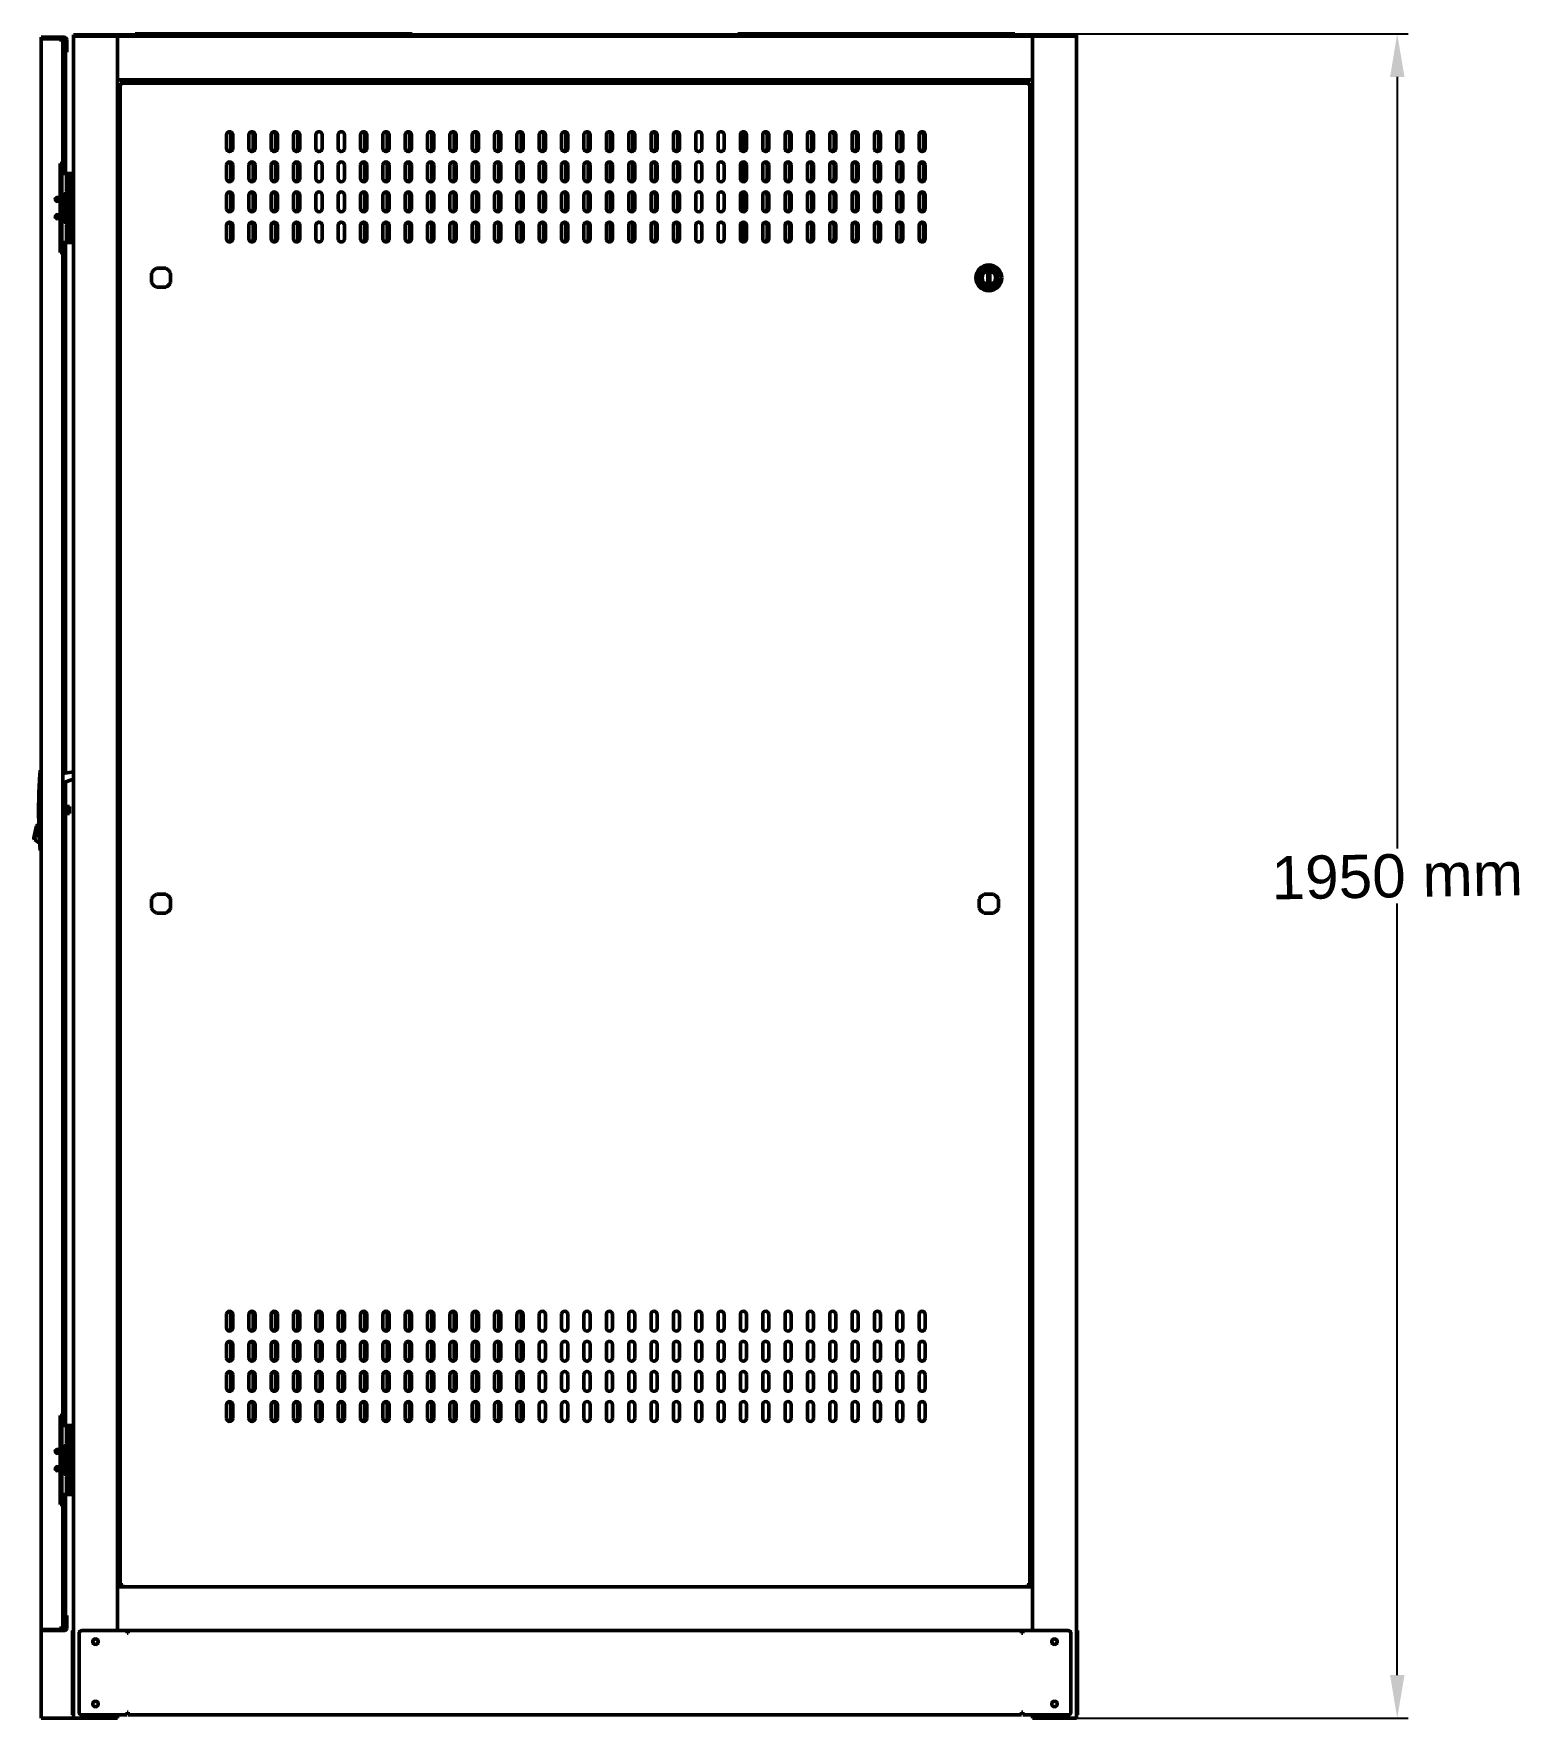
# Model space of a CAD drawing. Header units: millimetres. Extents: x -1 to 171, y 0 to 195.
import ezdxf

# ---------------------------------------------------------------- set-up
doc = ezdxf.new("R2010")
doc.units = ezdxf.units.MM
doc.layers.add('Visible (ANSI)', color=7, linetype='Continuous', lineweight=50)
doc.styles.get("Standard").update_dxf_attribs({"font": 'arial.ttf'})
doc.dimstyles.new('ISO-25', dxfattribs={"dimtxt": 2.5, "dimasz": 2.5, "dimexe": 1.25, "dimexo": 0.625, "dimtad": 1, "dimtxsty": 'Standard', "dimcen": 2.5, "dimadec": 0, "dimazin": 0, "dimtfac": 1, "dimtmove": 0, "dimatfit": 3, "dimfxl": 1, "dimarcsym": 0})

msp = doc.modelspace()

# ---------------------------------------------------------------- blocks, each defined once
blk = doc.blocks.new('*D21')
at = {"color": 0, "lineweight": -2}
for p, q in [((112.76, 195), (158.31, 195)), ((157.06, 190), (157.06, 100.68)), ((157.06, 5), (157.06, 94.32)), ((119.9, 0), (158.31, 0))]:
    blk.add_line(p, q, dxfattribs=at)
at = {"color": 0}
for points in [[(157.9, 190), (156.23, 190), (157.06, 195)], [(156.23, 5), (157.9, 5), (157.06, 0)]]:
    blk.add_solid(points, dxfattribs=at)
at = {"layer": 'Defpoints', "color": 0}
for p in [(112.14, 195), (157.06, 195), (119.27, 0)]:
    blk.add_point(p, dxfattribs=at)
at = {"color": 0, "insert": (157.06, 97.5), "char_height": 5, "attachment_point": 5, "rotation": 1}
blk.add_mtext('1950 mm', dxfattribs=at)

# ---------------------------------------------------------------- dimensions: what is measured, and where the dimension line sits
dim = msp.add_linear_dim(base=(157.063, 195), p1=(119.27, 0), p2=(112.138, 195), angle=270, text='1950 mm', dimstyle='ISO-25', override={"dimtxt": 5, "dimasz": 5})
dim.commit()
dim.dimension.update_dxf_attribs({"geometry": '*D21', "text_midpoint": (157.063, 97.5), "text_rotation": 1})

# ---------------------------------------------------------------- linework, layer by layer
at = {"layer": 'Visible (ANSI)'}
for p, q in [((0, 194.599), (0.304, 194.599)), ((0, 194.599), (0, 194.447)), ((0.304, 194.447), (0, 194.447)), ((0.304, 194.422), (0, 194.422)), ((0, 0), (0, 194.422)), ((2.285, 194.599), (0.304, 194.599)), ((0.304, 194.447), (2.285, 194.447)), ((0.304, 194.422), (2.133, 194.422)), ((2.133, 194.27), (2.133, 194.422)), ((2.133, 194.422), (2.446, 194.422)), ((2.209, 194.27), (2.133, 194.27)), ((2.514, 194.27), (2.209, 194.27)), ((2.285, 194.447), (2.285, 194.599)), ((2.285, 194.599), (2.361, 194.599)), ((2.361, 194.447), (2.285, 194.447)), ((2.59, 194.599), (2.361, 194.599)), ((2.514, 194.27), (2.514, 194.295)), ((2.514, 194.27), (2.514, 179.989)), ((2.59, 194.496), (2.59, 194.599)), ((2.59, 194.599), (2.666, 194.599)), ((2.666, 194.447), (2.625, 194.447)), ((2.638, 194.422), (2.666, 194.422)), ((2.666, 194.422), (2.818, 194.422)), ((2.666, 194.295), (2.666, 194.422)), ((2.666, 192.854), (2.666, 194.295)), ((2.818, 178.816), (2.818, 194.422)), ((2.97, 192.854), (2.97, 194.295)), ((3.769, 194.878), (3.769, 194.726)), ((3.769, 194.878), (4.403, 194.878)), ((4.403, 194.726), (3.769, 194.726)), ((3.769, 194.726), (3.769, 0)), ((4.403, 194.726), (3.769, 194.726)), ((4.403, 194.878), (119.27, 194.878)), ((4.403, 194.726), (119.27, 194.726)), ((4.403, 194.726), (8.208, 194.726)), ((8.842, 194.726), (8.842, 194.092)), ((8.842, 190.287), (8.842, 194.092)), ((10.902, 195), (10.902, 194.878)), ((10.902, 195), (11.536, 195)), ((11.536, 195), (42.361, 195)), ((42.361, 195), (42.995, 195)), ((42.995, 194.878), (42.995, 195)), ((80.678, 195), (81.313, 195)), ((80.678, 195), (80.678, 194.878)), ((112.138, 195), (81.313, 195)), ((112.138, 195), (112.772, 195)), ((112.772, 194.878), (112.772, 195)), ((114.831, 194.726), (114.831, 194.092)), ((114.831, 190.287), (114.831, 194.092)), ((115.465, 194.726), (119.27, 194.726)), ((119.27, 194.878), (119.904, 194.878)), ((119.904, 194.726), (119.27, 194.726)), ((119.904, 194.726), (119.27, 194.726)), ((119.904, 194.726), (119.904, 194.878)), ((119.904, 194.726), (119.904, 0)), ((2.514, 192.854), (2.666, 192.854)), ((2.666, 178.816), (2.666, 192.854)), ((2.818, 192.854), (2.97, 192.854)), ((8.842, 190.287), (8.842, 189.653)), ((8.842, 189.653), (8.842, 15.219)), ((8.842, 189.653), (114.831, 189.653)), ((9.159, 189.257), (114.514, 189.257)), ((9.159, 189.135), (9.159, 189.257)), ((30.057, 189.257), (30.057, 189.653)), ((30.209, 189.653), (30.209, 189.257)), ((30.285, 189.501), (30.285, 189.653)), ((36.169, 189.501), (30.285, 189.501)), ((36.169, 189.653), (36.169, 189.501)), ((36.245, 189.257), (36.245, 189.653)), ((36.398, 189.653), (36.398, 189.257)), ((75.078, 189.257), (75.078, 189.653)), ((75.23, 189.653), (75.23, 189.257)), ((75.306, 189.501), (75.306, 189.653)), ((81.191, 189.501), (75.306, 189.501)), ((81.191, 189.653), (81.191, 189.501)), ((81.267, 189.257), (81.267, 189.653)), ((81.419, 189.653), (81.419, 189.257)), ((114.514, 189.135), (114.514, 189.257)), ((114.831, 190.287), (114.831, 189.653)), ((114.831, 189.653), (114.831, 15.219)), ((9.159, 15.462), (9.159, 189.133)), ((9.191, 189.133), (9.159, 189.133)), ((9.394, 189.02), (9.398, 189.017)), ((114.276, 189.017), (114.279, 189.02)), ((114.483, 189.133), (114.514, 189.133)), ((114.514, 189.133), (114.514, 15.462)), ((81.267, 181.367), (81.267, 183.644)), ((81.419, 181.365), (81.419, 183.645)), ((21.486, 181.713), (21.486, 183.298)), ((21.986, 183.298), (21.986, 181.713)), ((22.196, 183.298), (22.196, 181.713)), ((24.073, 181.713), (24.073, 183.298)), ((24.573, 183.298), (24.573, 181.713)), ((24.783, 183.298), (24.783, 181.713)), ((26.66, 181.713), (26.66, 183.298)), ((27.16, 183.298), (27.16, 181.713)), ((27.371, 183.298), (27.371, 181.713)), ((29.247, 181.713), (29.247, 183.298)), ((29.747, 183.298), (29.747, 181.713)), ((29.958, 183.298), (29.958, 181.713)), ((31.835, 181.713), (31.835, 183.298)), ((32.545, 183.298), (32.545, 181.713)), ((34.422, 181.713), (34.422, 183.298)), ((35.132, 183.298), (35.132, 181.713)), ((37.009, 181.713), (37.009, 183.298)), ((37.509, 183.298), (37.509, 181.713)), ((37.719, 183.298), (37.719, 181.713)), ((39.596, 181.713), (39.596, 183.298)), ((40.096, 183.298), (40.096, 181.713)), ((40.306, 183.298), (40.306, 181.713)), ((42.183, 181.713), (42.183, 183.298)), ((42.683, 183.298), (42.683, 181.713)), ((42.893, 183.298), (42.893, 181.713)), ((44.77, 181.713), (44.77, 183.298)), ((45.27, 183.298), (45.27, 181.713)), ((45.481, 183.298), (45.481, 181.713)), ((47.358, 181.713), (47.358, 183.298)), ((47.857, 183.298), (47.857, 181.713)), ((48.068, 183.298), (48.068, 181.713)), ((49.945, 181.713), (49.945, 183.298)), ((50.444, 183.298), (50.444, 181.713)), ((50.655, 183.298), (50.655, 181.713)), ((52.532, 181.713), (52.532, 183.298)), ((53.031, 183.298), (53.031, 181.713)), ((53.242, 183.298), (53.242, 181.713)), ((55.119, 181.713), (55.119, 183.298)), ((55.619, 183.298), (55.619, 181.713)), ((55.829, 183.298), (55.829, 181.713)), ((57.706, 181.713), (57.706, 183.298)), ((58.206, 183.298), (58.206, 181.713)), ((58.416, 183.298), (58.416, 181.713)), ((60.293, 181.713), (60.293, 183.298)), ((60.793, 183.298), (60.793, 181.713)), ((61.003, 183.298), (61.003, 181.713)), ((62.88, 181.713), (62.88, 183.298)), ((63.38, 183.298), (63.38, 181.713)), ((63.591, 183.298), (63.591, 181.713)), ((65.468, 181.713), (65.468, 183.298)), ((65.967, 183.298), (65.967, 181.713)), ((66.178, 183.298), (66.178, 181.713)), ((68.055, 181.713), (68.055, 183.298)), ((68.554, 183.298), (68.554, 181.713)), ((68.765, 183.298), (68.765, 181.713)), ((70.642, 181.713), (70.642, 183.298)), ((71.142, 183.298), (71.142, 181.713)), ((71.352, 183.298), (71.352, 181.713)), ((73.229, 181.713), (73.229, 183.298)), ((73.729, 183.298), (73.729, 181.713)), ((73.939, 183.298), (73.939, 181.713)), ((75.816, 181.713), (75.816, 183.298)), ((76.526, 183.298), (76.526, 181.713)), ((78.403, 181.713), (78.403, 183.298)), ((79.113, 183.298), (79.113, 181.713)), ((80.99, 181.713), (80.99, 183.298)), ((81.49, 183.298), (81.49, 181.713)), ((81.701, 183.298), (81.701, 181.713)), ((83.578, 181.713), (83.578, 183.298)), ((84.077, 183.298), (84.077, 181.713)), ((84.288, 183.298), (84.288, 181.713)), ((86.165, 181.713), (86.165, 183.298)), ((86.664, 183.298), (86.664, 181.713)), ((86.875, 183.298), (86.875, 181.713)), ((88.752, 181.713), (88.752, 183.298)), ((89.252, 183.298), (89.252, 181.713)), ((89.462, 183.298), (89.462, 181.713)), ((91.339, 181.713), (91.339, 183.298)), ((91.839, 183.298), (91.839, 181.713)), ((92.049, 183.298), (92.049, 181.713)), ((93.926, 181.713), (93.926, 183.298)), ((94.426, 183.298), (94.426, 181.713)), ((94.636, 183.298), (94.636, 181.713)), ((96.513, 181.713), (96.513, 183.298)), ((97.013, 183.298), (97.013, 181.713)), ((97.224, 183.298), (97.224, 181.713)), ((99.1, 181.713), (99.1, 183.298)), ((99.6, 183.298), (99.6, 181.713)), ((99.811, 183.298), (99.811, 181.713)), ((101.688, 181.713), (101.688, 183.298)), ((102.187, 183.298), (102.187, 181.713)), ((102.398, 183.298), (102.398, 181.713)), ((2.514, 179.989), (2.209, 179.989)), ((2.209, 169.654), (2.209, 179.989)), ((2.361, 178.816), (2.361, 179.989)), ((2.514, 178.816), (2.514, 179.989)), ((21.486, 178.225), (21.486, 179.811)), ((21.986, 179.811), (21.986, 178.225)), ((22.196, 179.811), (22.196, 178.225)), ((24.073, 178.225), (24.073, 179.811)), ((24.573, 179.811), (24.573, 178.225)), ((24.783, 179.811), (24.783, 178.225)), ((26.66, 178.225), (26.66, 179.811)), ((27.16, 179.811), (27.16, 178.225)), ((27.371, 179.811), (27.371, 178.225)), ((29.247, 178.225), (29.247, 179.811)), ((29.747, 179.811), (29.747, 178.225)), ((29.958, 179.811), (29.958, 178.225)), ((31.835, 178.225), (31.835, 179.811)), ((32.545, 179.811), (32.545, 178.225)), ((34.422, 178.225), (34.422, 179.811)), ((35.132, 179.811), (35.132, 178.225)), ((37.009, 178.225), (37.009, 179.811)), ((37.509, 179.811), (37.509, 178.225)), ((37.719, 179.811), (37.719, 178.225)), ((39.596, 178.225), (39.596, 179.811)), ((40.096, 179.811), (40.096, 178.225)), ((40.306, 179.811), (40.306, 178.225)), ((42.183, 178.225), (42.183, 179.811)), ((42.683, 179.811), (42.683, 178.225)), ((42.893, 179.811), (42.893, 178.225)), ((44.77, 178.225), (44.77, 179.811)), ((45.27, 179.811), (45.27, 178.225)), ((45.481, 179.811), (45.481, 178.225)), ((47.358, 178.225), (47.358, 179.811)), ((47.857, 179.811), (47.857, 178.225)), ((48.068, 179.811), (48.068, 178.225)), ((49.945, 178.225), (49.945, 179.811)), ((50.444, 179.811), (50.444, 178.225)), ((50.655, 179.811), (50.655, 178.225)), ((52.532, 178.225), (52.532, 179.811)), ((53.031, 179.811), (53.031, 178.225)), ((53.242, 179.811), (53.242, 178.225)), ((55.119, 178.225), (55.119, 179.811)), ((55.619, 179.811), (55.619, 178.225)), ((55.829, 179.811), (55.829, 178.225)), ((57.706, 178.225), (57.706, 179.811)), ((58.206, 179.811), (58.206, 178.225)), ((58.416, 179.811), (58.416, 178.225)), ((60.293, 178.225), (60.293, 179.811)), ((60.793, 179.811), (60.793, 178.225)), ((61.003, 179.811), (61.003, 178.225)), ((62.88, 178.225), (62.88, 179.811)), ((63.38, 179.811), (63.38, 178.225)), ((63.591, 179.811), (63.591, 178.225)), ((65.468, 178.225), (65.468, 179.811)), ((65.967, 179.811), (65.967, 178.225)), ((66.178, 179.811), (66.178, 178.225)), ((68.055, 178.225), (68.055, 179.811)), ((68.554, 179.811), (68.554, 178.225)), ((68.765, 179.811), (68.765, 178.225)), ((70.642, 178.225), (70.642, 179.811)), ((71.142, 179.811), (71.142, 178.225)), ((71.352, 179.811), (71.352, 178.225)), ((73.229, 178.225), (73.229, 179.811)), ((73.729, 179.811), (73.729, 178.225)), ((73.939, 179.811), (73.939, 178.225)), ((75.816, 178.225), (75.816, 179.811)), ((76.526, 179.811), (76.526, 178.225)), ((78.403, 178.225), (78.403, 179.811)), ((79.113, 179.811), (79.113, 178.225)), ((80.99, 178.225), (80.99, 179.811)), ((81.267, 177.879), (81.267, 180.157)), ((81.419, 177.878), (81.419, 180.158)), ((81.49, 179.811), (81.49, 178.225)), ((81.701, 179.811), (81.701, 178.225)), ((83.578, 178.225), (83.578, 179.811)), ((84.077, 179.811), (84.077, 178.225)), ((84.288, 179.811), (84.288, 178.225)), ((86.165, 178.225), (86.165, 179.811)), ((86.664, 179.811), (86.664, 178.225)), ((86.875, 179.811), (86.875, 178.225)), ((88.752, 178.225), (88.752, 179.811)), ((89.252, 179.811), (89.252, 178.225)), ((89.462, 179.811), (89.462, 178.225)), ((91.339, 178.225), (91.339, 179.811)), ((91.839, 179.811), (91.839, 178.225)), ((92.049, 179.811), (92.049, 178.225)), ((93.926, 178.225), (93.926, 179.811)), ((94.426, 179.811), (94.426, 178.225)), ((94.636, 179.811), (94.636, 178.225)), ((96.513, 178.225), (96.513, 179.811)), ((97.013, 179.811), (97.013, 178.225)), ((97.224, 179.811), (97.224, 178.225)), ((99.1, 178.225), (99.1, 179.811)), ((99.6, 179.811), (99.6, 178.225)), ((99.811, 179.811), (99.811, 178.225)), ((101.688, 178.225), (101.688, 179.811)), ((102.187, 179.811), (102.187, 178.225)), ((102.398, 179.811), (102.398, 178.225)), ((2.209, 178.816), (2.391, 178.816)), ((2.594, 178.816), (2.391, 178.816)), ((2.391, 176.57), (2.391, 178.816)), ((2.594, 178.816), (2.691, 178.816)), ((2.941, 178.816), (2.691, 178.816)), ((3.29, 178.816), (2.941, 178.816)), ((2.941, 176.814), (2.941, 178.816)), ((3.29, 178.816), (3.29, 170.828)), ((3.39, 178.816), (3.29, 178.816)), ((3.39, 170.828), (3.39, 178.816)), ((3.694, 178.816), (3.39, 178.816)), ((3.694, 170.828), (3.694, 178.816)), ((2.33, 176.57), (2.209, 176.57)), ((2.616, 176.57), (2.33, 176.57)), ((2.594, 176.844), (2.391, 176.844)), ((2.616, 176.57), (2.616, 176.31)), ((2.616, 173.334), (2.616, 176.31)), ((2.666, 173.499), (2.666, 176.145)), ((2.818, 173.735), (2.818, 175.909)), ((3.103, 176.651), (2.869, 176.651)), ((2.869, 176.651), (2.869, 175.988)), ((3.103, 175.988), (2.869, 175.988)), ((2.921, 174.044), (2.921, 175.6)), ((2.941, 176.814), (3.103, 176.651)), ((2.941, 176.752), (2.941, 176.814)), ((3.103, 175.988), (2.941, 175.826)), ((2.941, 175.888), (2.941, 175.826)), ((2.941, 175.826), (2.941, 173.818)), ((3.103, 176.651), (3.103, 175.988)), ((21.486, 174.738), (21.486, 176.323)), ((21.986, 176.323), (21.986, 174.738)), ((22.196, 176.323), (22.196, 174.738)), ((24.073, 174.738), (24.073, 176.323)), ((24.573, 176.323), (24.573, 174.738)), ((24.783, 176.323), (24.783, 174.738)), ((26.66, 174.738), (26.66, 176.323)), ((27.16, 176.323), (27.16, 174.738)), ((27.371, 176.323), (27.371, 174.738)), ((29.247, 174.738), (29.247, 176.323)), ((29.747, 176.323), (29.747, 174.738)), ((29.958, 176.323), (29.958, 174.738)), ((31.835, 174.738), (31.835, 176.323)), ((32.545, 176.323), (32.545, 174.738)), ((34.422, 174.738), (34.422, 176.323)), ((35.132, 176.323), (35.132, 174.738)), ((37.009, 174.738), (37.009, 176.323)), ((37.509, 176.323), (37.509, 174.738)), ((37.719, 176.323), (37.719, 174.738)), ((39.596, 174.738), (39.596, 176.323)), ((40.096, 176.323), (40.096, 174.738)), ((40.306, 176.323), (40.306, 174.738)), ((42.183, 174.738), (42.183, 176.323)), ((42.683, 176.323), (42.683, 174.738)), ((42.893, 176.323), (42.893, 174.738)), ((44.77, 174.738), (44.77, 176.323)), ((45.27, 176.323), (45.27, 174.738)), ((45.481, 176.323), (45.481, 174.738)), ((47.358, 174.738), (47.358, 176.323)), ((47.857, 176.323), (47.857, 174.738)), ((48.068, 176.323), (48.068, 174.738)), ((49.945, 174.738), (49.945, 176.323)), ((50.444, 176.323), (50.444, 174.738)), ((50.655, 176.323), (50.655, 174.738)), ((52.532, 174.738), (52.532, 176.323)), ((53.031, 176.323), (53.031, 174.738)), ((53.242, 176.323), (53.242, 174.738)), ((55.119, 174.738), (55.119, 176.323)), ((55.619, 176.323), (55.619, 174.738)), ((55.829, 176.323), (55.829, 174.738)), ((57.706, 174.738), (57.706, 176.323)), ((58.206, 176.323), (58.206, 174.738)), ((58.416, 176.323), (58.416, 174.738)), ((60.293, 174.738), (60.293, 176.323)), ((60.793, 176.323), (60.793, 174.738)), ((61.003, 176.323), (61.003, 174.738)), ((62.88, 174.738), (62.88, 176.323)), ((63.38, 176.323), (63.38, 174.738)), ((63.591, 176.323), (63.591, 174.738)), ((65.468, 174.738), (65.468, 176.323)), ((65.967, 176.323), (65.967, 174.738)), ((66.178, 176.323), (66.178, 174.738)), ((68.055, 174.738), (68.055, 176.323)), ((68.554, 176.323), (68.554, 174.738)), ((68.765, 176.323), (68.765, 174.738)), ((70.642, 174.738), (70.642, 176.323)), ((71.142, 176.323), (71.142, 174.738)), ((71.352, 176.323), (71.352, 174.738)), ((73.229, 174.738), (73.229, 176.323)), ((73.729, 176.323), (73.729, 174.738)), ((73.939, 176.323), (73.939, 174.738)), ((75.816, 174.738), (75.816, 176.323)), ((76.526, 176.323), (76.526, 174.738)), ((78.403, 174.738), (78.403, 176.323)), ((79.113, 176.323), (79.113, 174.738)), ((80.99, 174.738), (80.99, 176.323)), ((81.267, 174.391), (81.267, 176.669)), ((81.419, 174.39), (81.419, 176.67)), ((81.49, 176.323), (81.49, 174.738)), ((81.701, 176.323), (81.701, 174.738)), ((83.578, 174.738), (83.578, 176.323)), ((84.077, 176.323), (84.077, 174.738)), ((84.288, 176.323), (84.288, 174.738)), ((86.165, 174.738), (86.165, 176.323)), ((86.664, 176.323), (86.664, 174.738)), ((86.875, 176.323), (86.875, 174.738)), ((88.752, 174.738), (88.752, 176.323)), ((89.252, 176.323), (89.252, 174.738)), ((89.462, 176.323), (89.462, 174.738)), ((91.339, 174.738), (91.339, 176.323)), ((91.839, 176.323), (91.839, 174.738)), ((92.049, 176.323), (92.049, 174.738)), ((93.926, 174.738), (93.926, 176.323)), ((94.426, 176.323), (94.426, 174.738)), ((94.636, 176.323), (94.636, 174.738)), ((96.513, 174.738), (96.513, 176.323)), ((97.013, 176.323), (97.013, 174.738)), ((97.224, 176.323), (97.224, 174.738)), ((99.1, 174.738), (99.1, 176.323)), ((99.6, 176.323), (99.6, 174.738)), ((99.811, 176.323), (99.811, 174.738)), ((101.688, 174.738), (101.688, 176.323)), ((102.187, 176.323), (102.187, 174.738)), ((102.398, 176.323), (102.398, 174.738)), ((2.869, 173.656), (3.103, 173.656)), ((2.869, 173.656), (2.869, 172.993)), ((2.941, 173.757), (2.941, 173.818)), ((2.941, 173.818), (3.103, 173.656)), ((3.103, 173.656), (3.103, 172.993)), ((2.209, 173.074), (2.33, 173.074)), ((2.33, 173.074), (2.616, 173.074)), ((2.391, 170.828), (2.391, 173.074)), ((2.391, 172.8), (2.594, 172.8)), ((2.616, 173.334), (2.616, 173.074)), ((3.103, 172.993), (2.869, 172.993)), ((3.103, 172.993), (2.941, 172.83)), ((2.941, 172.83), (2.941, 172.892)), ((2.941, 172.83), (2.941, 170.828)), ((21.486, 171.25), (21.486, 172.835)), ((21.986, 172.835), (21.986, 171.25)), ((22.196, 172.835), (22.196, 171.25)), ((24.073, 171.25), (24.073, 172.835)), ((24.573, 172.835), (24.573, 171.25)), ((24.783, 172.835), (24.783, 171.25)), ((26.66, 171.25), (26.66, 172.835)), ((27.16, 172.835), (27.16, 171.25)), ((27.371, 172.835), (27.371, 171.25)), ((29.247, 171.25), (29.247, 172.835)), ((29.747, 172.835), (29.747, 171.25)), ((29.958, 172.835), (29.958, 171.25)), ((31.835, 171.25), (31.835, 172.835)), ((32.545, 172.835), (32.545, 171.25)), ((34.422, 171.25), (34.422, 172.835)), ((35.132, 172.835), (35.132, 171.25)), ((37.009, 171.25), (37.009, 172.835)), ((37.509, 172.835), (37.509, 171.25)), ((37.719, 172.835), (37.719, 171.25)), ((39.596, 171.25), (39.596, 172.835)), ((40.096, 172.835), (40.096, 171.25)), ((40.306, 172.835), (40.306, 171.25)), ((42.183, 171.25), (42.183, 172.835)), ((42.683, 172.835), (42.683, 171.25)), ((42.893, 172.835), (42.893, 171.25)), ((44.77, 171.25), (44.77, 172.835)), ((45.27, 172.835), (45.27, 171.25)), ((45.481, 172.835), (45.481, 171.25)), ((47.358, 171.25), (47.358, 172.835)), ((47.857, 172.835), (47.857, 171.25)), ((48.068, 172.835), (48.068, 171.25)), ((49.945, 171.25), (49.945, 172.835)), ((50.444, 172.835), (50.444, 171.25)), ((50.655, 172.835), (50.655, 171.25)), ((52.532, 171.25), (52.532, 172.835)), ((53.031, 172.835), (53.031, 171.25)), ((53.242, 172.835), (53.242, 171.25)), ((55.119, 171.25), (55.119, 172.835)), ((55.619, 172.835), (55.619, 171.25)), ((55.829, 172.835), (55.829, 171.25)), ((57.706, 171.25), (57.706, 172.835)), ((58.206, 172.835), (58.206, 171.25)), ((58.416, 172.835), (58.416, 171.25)), ((60.293, 171.25), (60.293, 172.835)), ((60.793, 172.835), (60.793, 171.25)), ((61.003, 172.835), (61.003, 171.25)), ((62.88, 171.25), (62.88, 172.835)), ((63.38, 172.835), (63.38, 171.25)), ((63.591, 172.835), (63.591, 171.25)), ((65.468, 171.25), (65.468, 172.835)), ((65.967, 172.835), (65.967, 171.25)), ((66.178, 172.835), (66.178, 171.25)), ((68.055, 171.25), (68.055, 172.835)), ((68.554, 172.835), (68.554, 171.25)), ((68.765, 172.835), (68.765, 171.25)), ((70.642, 171.25), (70.642, 172.835)), ((71.142, 172.835), (71.142, 171.25)), ((71.352, 172.835), (71.352, 171.25)), ((73.229, 171.25), (73.229, 172.835)), ((73.729, 172.835), (73.729, 171.25)), ((73.939, 172.835), (73.939, 171.25)), ((75.816, 171.25), (75.816, 172.835)), ((76.526, 172.835), (76.526, 171.25)), ((78.403, 171.25), (78.403, 172.835)), ((79.113, 172.835), (79.113, 171.25)), ((80.99, 171.25), (80.99, 172.835)), ((81.267, 170.904), (81.267, 173.182)), ((81.419, 170.903), (81.419, 173.183)), ((81.49, 172.835), (81.49, 171.25)), ((81.701, 172.835), (81.701, 171.25)), ((83.578, 171.25), (83.578, 172.835)), ((84.077, 172.835), (84.077, 171.25)), ((84.288, 172.835), (84.288, 171.25)), ((86.165, 171.25), (86.165, 172.835)), ((86.664, 172.835), (86.664, 171.25)), ((86.875, 172.835), (86.875, 171.25)), ((88.752, 171.25), (88.752, 172.835)), ((89.252, 172.835), (89.252, 171.25)), ((89.462, 172.835), (89.462, 171.25)), ((91.339, 171.25), (91.339, 172.835)), ((91.839, 172.835), (91.839, 171.25)), ((92.049, 172.835), (92.049, 171.25)), ((93.926, 171.25), (93.926, 172.835)), ((94.426, 172.835), (94.426, 171.25)), ((94.636, 172.835), (94.636, 171.25)), ((96.513, 171.25), (96.513, 172.835)), ((97.013, 172.835), (97.013, 171.25)), ((97.224, 172.835), (97.224, 171.25)), ((99.1, 171.25), (99.1, 172.835)), ((99.6, 172.835), (99.6, 171.25)), ((99.811, 172.835), (99.811, 171.25)), ((101.688, 171.25), (101.688, 172.835)), ((102.187, 172.835), (102.187, 171.25)), ((102.398, 172.835), (102.398, 171.25)), ((2.209, 170.828), (2.391, 170.828)), ((2.209, 169.654), (2.514, 169.654)), ((2.361, 169.654), (2.361, 170.828)), ((2.594, 170.828), (2.391, 170.828)), ((2.514, 169.654), (2.514, 170.828)), ((2.514, 169.654), (2.514, 35.066)), ((2.691, 170.828), (2.594, 170.828)), ((2.666, 109.374), (2.666, 170.828)), ((2.941, 170.828), (2.691, 170.828)), ((2.818, 109.398), (2.818, 170.828)), ((3.29, 170.828), (2.941, 170.828)), ((3.29, 170.828), (3.39, 170.828)), ((3.694, 170.828), (3.39, 170.828)), ((9.146, 170.118), (8.842, 170.118)), ((9.146, 170.118), (9.159, 170.118)), ((114.514, 170.118), (114.527, 170.118)), ((114.527, 170.118), (114.831, 170.118)), ((13.379, 167.85), (14.435, 167.85)), ((12.804, 166.218), (12.804, 167.274)), ((15.011, 167.274), (15.011, 166.218)), ((109.667, 165.954), (109.667, 167.529)), ((109.867, 167.529), (109.867, 165.954)), ((8.842, 165.045), (9.146, 165.045)), ((9.159, 165.045), (9.146, 165.045)), ((14.435, 165.643), (13.379, 165.643)), ((114.527, 165.045), (114.514, 165.045)), ((114.831, 165.045), (114.527, 165.045)), ((-0.1, 109.736), (0, 109.736)), ((-0.1, 109.494), (-0.1, 109.017)), ((3.769, 109.549), (2.514, 109.35)), ((3.769, 108.707), (2.514, 108.275)), ((2.666, 105.392), (2.666, 108.327)), ((2.818, 105.392), (2.818, 108.38)), ((2.957, 105.392), (2.514, 105.392)), ((2.957, 105.527), (3.307, 105.527)), ((2.957, 105.522), (2.957, 105.527)), ((2.957, 105.522), (3.307, 105.522)), ((2.957, 105.137), (2.957, 105.522)), ((3.307, 105.522), (3.307, 105.527)), ((3.307, 105.137), (3.307, 105.522)), ((-0.328, 103.347), (-0.425, 103.37)), ((-0.341, 103.293), (-0.327, 103.353)), ((-0.327, 103.353), (-0.313, 103.413)), ((-0.313, 103.413), (-0.299, 103.474)), ((-0.299, 103.474), (-0.284, 103.534)), ((-0.26, 103.539), (-0.284, 103.534)), ((-0.284, 103.534), (-0.26, 103.538)), ((-0.1, 103.644), (-0.1, 103.644)), ((-0.1, 103.57), (-0.1, 103.57)), ((-0.1, 103.564), (-0.1, 103.564)), ((2.957, 104.892), (2.514, 104.892)), ((2.666, 33.893), (2.666, 104.892)), ((2.818, 33.893), (2.818, 104.892)), ((2.957, 104.723), (2.957, 105.137)), ((3.307, 105.137), (2.957, 105.137)), ((2.957, 104.723), (3.307, 104.723)), ((3.307, 104.723), (3.307, 105.137)), ((8.842, 104.957), (9.159, 104.957)), ((114.514, 104.957), (114.792, 104.957)), ((114.792, 104.957), (114.792, 104.323)), ((114.792, 100.518), (114.792, 104.323)), ((-0.85, 101.916), (-0.522, 103.311)), ((-0.693, 101.797), (-0.791, 101.82)), ((-0.719, 101.688), (-0.716, 101.703)), ((-0.159, 101.284), (-0.719, 101.688)), ((-0.716, 101.703), (-0.704, 101.75)), ((-0.704, 101.75), (-0.685, 101.832)), ((-0.685, 101.832), (-0.658, 101.947)), ((-0.658, 101.947), (-0.625, 102.088)), ((-0.625, 102.088), (-0.587, 102.247)), ((-0.587, 102.247), (-0.549, 102.411)), ((-0.549, 102.411), (-0.511, 102.572)), ((-0.511, 102.572), (-0.482, 102.692)), ((-0.511, 102.572), (-0.2, 101.991)), ((-0.482, 102.692), (-0.454, 102.813)), ((-0.454, 102.813), (-0.426, 102.933)), ((-0.426, 102.933), (-0.398, 103.053)), ((-0.398, 103.053), (-0.369, 103.173)), ((-0.369, 103.173), (-0.341, 103.293)), ((-0.1, 101.804), (-0.1, 101.804)), ((-0.1, 101.168), (-0.1, 100.69)), ((0, 100.449), (-0.1, 100.449)), ((8.842, 99.884), (9.159, 99.884)), ((114.514, 99.884), (114.792, 99.884)), ((114.792, 100.518), (114.792, 99.884)), ((9.146, 96.049), (8.842, 96.049)), ((9.146, 96.049), (9.159, 96.049)), ((114.514, 96.049), (114.527, 96.049)), ((114.527, 96.049), (114.831, 96.049)), ((12.804, 93.771), (12.804, 94.827)), ((13.379, 95.402), (14.435, 95.402)), ((15.011, 94.827), (15.011, 93.771)), ((108.663, 93.771), (108.663, 94.827)), ((109.238, 95.402), (110.294, 95.402)), ((110.87, 94.827), (110.87, 93.771)), ((14.435, 93.195), (13.379, 93.195)), ((110.294, 93.195), (109.238, 93.195)), ((8.842, 90.976), (9.146, 90.976)), ((9.159, 90.976), (9.146, 90.976)), ((114.527, 90.976), (114.514, 90.976)), ((114.831, 90.976), (114.527, 90.976)), ((21.486, 45.18), (21.486, 46.765)), ((21.986, 46.765), (21.986, 45.18)), ((22.196, 46.765), (22.196, 45.18)), ((24.073, 45.18), (24.073, 46.765)), ((24.573, 46.765), (24.573, 45.18)), ((24.783, 46.765), (24.783, 45.18)), ((26.66, 45.18), (26.66, 46.765)), ((27.16, 46.765), (27.16, 45.18)), ((27.371, 46.765), (27.371, 45.18)), ((29.247, 45.18), (29.247, 46.765)), ((29.747, 46.765), (29.747, 45.18)), ((29.958, 46.765), (29.958, 45.18)), ((31.835, 45.18), (31.835, 46.765)), ((32.334, 46.765), (32.334, 45.18)), ((32.545, 46.765), (32.545, 45.18)), ((34.422, 45.18), (34.422, 46.765)), ((34.921, 46.765), (34.921, 45.18)), ((35.132, 46.765), (35.132, 45.18)), ((37.009, 45.18), (37.009, 46.765)), ((37.509, 46.765), (37.509, 45.18)), ((37.719, 46.765), (37.719, 45.18)), ((39.596, 45.18), (39.596, 46.765)), ((40.096, 46.765), (40.096, 45.18)), ((40.306, 46.765), (40.306, 45.18)), ((42.183, 45.18), (42.183, 46.765)), ((42.683, 46.765), (42.683, 45.18)), ((42.893, 46.765), (42.893, 45.18)), ((44.77, 45.18), (44.77, 46.765)), ((45.27, 46.765), (45.27, 45.18)), ((45.481, 46.765), (45.481, 45.18)), ((47.358, 45.18), (47.358, 46.765)), ((47.857, 46.765), (47.857, 45.18)), ((48.068, 46.765), (48.068, 45.18)), ((49.945, 45.18), (49.945, 46.765)), ((50.444, 46.765), (50.444, 45.18)), ((50.655, 46.765), (50.655, 45.18)), ((52.532, 45.18), (52.532, 46.765)), ((53.031, 46.765), (53.031, 45.18)), ((53.242, 46.765), (53.242, 45.18)), ((55.119, 45.18), (55.119, 46.765)), ((55.619, 46.765), (55.619, 45.18)), ((55.829, 46.765), (55.829, 45.18)), ((57.706, 45.18), (57.706, 46.765)), ((58.416, 46.765), (58.416, 45.18)), ((60.293, 45.18), (60.293, 46.765)), ((61.003, 46.765), (61.003, 45.18)), ((62.88, 45.18), (62.88, 46.765)), ((63.591, 46.765), (63.591, 45.18)), ((65.468, 45.18), (65.468, 46.765)), ((66.178, 46.765), (66.178, 45.18)), ((68.055, 45.18), (68.055, 46.765)), ((68.765, 46.765), (68.765, 45.18)), ((70.642, 45.18), (70.642, 46.765)), ((71.352, 46.765), (71.352, 45.18)), ((73.229, 45.18), (73.229, 46.765)), ((73.939, 46.765), (73.939, 45.18)), ((75.816, 45.18), (75.816, 46.765)), ((76.526, 46.765), (76.526, 45.18)), ((78.403, 45.18), (78.403, 46.765)), ((79.113, 46.765), (79.113, 45.18)), ((80.99, 45.18), (80.99, 46.765)), ((81.701, 46.765), (81.701, 45.18)), ((83.578, 45.18), (83.578, 46.765)), ((84.288, 46.765), (84.288, 45.18)), ((86.165, 45.18), (86.165, 46.765)), ((86.875, 46.765), (86.875, 45.18)), ((88.752, 45.18), (88.752, 46.765)), ((89.462, 46.765), (89.462, 45.18)), ((91.339, 45.18), (91.339, 46.765)), ((92.049, 46.765), (92.049, 45.18)), ((93.926, 45.18), (93.926, 46.765)), ((94.636, 46.765), (94.636, 45.18)), ((96.513, 45.18), (96.513, 46.765)), ((97.224, 46.765), (97.224, 45.18)), ((99.1, 45.18), (99.1, 46.765)), ((99.811, 46.765), (99.811, 45.18)), ((101.688, 45.18), (101.688, 46.765)), ((102.398, 46.765), (102.398, 45.18)), ((21.486, 41.692), (21.486, 43.278)), ((21.986, 43.278), (21.986, 41.692)), ((22.196, 43.278), (22.196, 41.692)), ((24.073, 41.692), (24.073, 43.278)), ((24.573, 43.278), (24.573, 41.692)), ((24.783, 43.278), (24.783, 41.692)), ((26.66, 41.692), (26.66, 43.278)), ((27.16, 43.278), (27.16, 41.692)), ((27.371, 43.278), (27.371, 41.692)), ((29.247, 41.692), (29.247, 43.278)), ((29.747, 43.278), (29.747, 41.692)), ((29.958, 43.278), (29.958, 41.692)), ((31.835, 41.692), (31.835, 43.278)), ((32.334, 43.278), (32.334, 41.692)), ((32.545, 43.278), (32.545, 41.692)), ((34.422, 41.692), (34.422, 43.278)), ((34.921, 43.278), (34.921, 41.692)), ((35.132, 43.278), (35.132, 41.692)), ((37.009, 41.692), (37.009, 43.278)), ((37.509, 43.278), (37.509, 41.692)), ((37.719, 43.278), (37.719, 41.692)), ((39.596, 41.692), (39.596, 43.278)), ((40.096, 43.278), (40.096, 41.692)), ((40.306, 43.278), (40.306, 41.692)), ((42.183, 41.692), (42.183, 43.278)), ((42.683, 43.278), (42.683, 41.692)), ((42.893, 43.278), (42.893, 41.692)), ((44.77, 41.692), (44.77, 43.278)), ((45.27, 43.278), (45.27, 41.692)), ((45.481, 43.278), (45.481, 41.692)), ((47.358, 41.692), (47.358, 43.278)), ((47.857, 43.278), (47.857, 41.692)), ((48.068, 43.278), (48.068, 41.692)), ((49.945, 41.692), (49.945, 43.278)), ((50.444, 43.278), (50.444, 41.692)), ((50.655, 43.278), (50.655, 41.692)), ((52.532, 41.692), (52.532, 43.278)), ((53.031, 43.278), (53.031, 41.692)), ((53.242, 43.278), (53.242, 41.692)), ((55.119, 41.692), (55.119, 43.278)), ((55.619, 43.278), (55.619, 41.692)), ((55.829, 43.278), (55.829, 41.692)), ((57.706, 41.692), (57.706, 43.278)), ((58.416, 43.278), (58.416, 41.692)), ((60.293, 41.692), (60.293, 43.278)), ((61.003, 43.278), (61.003, 41.692)), ((62.88, 41.692), (62.88, 43.278)), ((63.591, 43.278), (63.591, 41.692)), ((65.468, 41.692), (65.468, 43.278)), ((66.178, 43.278), (66.178, 41.692)), ((68.055, 41.692), (68.055, 43.278)), ((68.765, 43.278), (68.765, 41.692)), ((70.642, 41.692), (70.642, 43.278)), ((71.352, 43.278), (71.352, 41.692)), ((73.229, 41.692), (73.229, 43.278)), ((73.939, 43.278), (73.939, 41.692)), ((75.816, 41.692), (75.816, 43.278)), ((76.526, 43.278), (76.526, 41.692)), ((78.403, 41.692), (78.403, 43.278)), ((79.113, 43.278), (79.113, 41.692)), ((80.99, 41.692), (80.99, 43.278)), ((81.701, 43.278), (81.701, 41.692)), ((83.578, 41.692), (83.578, 43.278)), ((84.288, 43.278), (84.288, 41.692)), ((86.165, 41.692), (86.165, 43.278)), ((86.875, 43.278), (86.875, 41.692)), ((88.752, 41.692), (88.752, 43.278)), ((89.462, 43.278), (89.462, 41.692)), ((91.339, 41.692), (91.339, 43.278)), ((92.049, 43.278), (92.049, 41.692)), ((93.926, 41.692), (93.926, 43.278)), ((94.636, 43.278), (94.636, 41.692)), ((96.513, 41.692), (96.513, 43.278)), ((97.224, 43.278), (97.224, 41.692)), ((99.1, 41.692), (99.1, 43.278)), ((99.811, 43.278), (99.811, 41.692)), ((101.688, 41.692), (101.688, 43.278)), ((102.398, 43.278), (102.398, 41.692)), ((21.486, 38.205), (21.486, 39.79)), ((21.986, 39.79), (21.986, 38.205)), ((22.196, 39.79), (22.196, 38.205)), ((24.073, 38.205), (24.073, 39.79)), ((24.573, 39.79), (24.573, 38.205)), ((24.783, 39.79), (24.783, 38.205)), ((26.66, 38.205), (26.66, 39.79)), ((27.16, 39.79), (27.16, 38.205)), ((27.371, 39.79), (27.371, 38.205)), ((29.247, 38.205), (29.247, 39.79)), ((29.747, 39.79), (29.747, 38.205)), ((29.958, 39.79), (29.958, 38.205)), ((31.835, 38.205), (31.835, 39.79)), ((32.334, 39.79), (32.334, 38.205)), ((32.545, 39.79), (32.545, 38.205)), ((34.422, 38.205), (34.422, 39.79)), ((34.921, 39.79), (34.921, 38.205)), ((35.132, 39.79), (35.132, 38.205)), ((37.009, 38.205), (37.009, 39.79)), ((37.509, 39.79), (37.509, 38.205)), ((37.719, 39.79), (37.719, 38.205)), ((39.596, 38.205), (39.596, 39.79)), ((40.096, 39.79), (40.096, 38.205)), ((40.306, 39.79), (40.306, 38.205)), ((42.183, 38.205), (42.183, 39.79)), ((42.683, 39.79), (42.683, 38.205)), ((42.893, 39.79), (42.893, 38.205)), ((44.77, 38.205), (44.77, 39.79)), ((45.27, 39.79), (45.27, 38.205)), ((45.481, 39.79), (45.481, 38.205)), ((47.358, 38.205), (47.358, 39.79)), ((47.857, 39.79), (47.857, 38.205)), ((48.068, 39.79), (48.068, 38.205)), ((49.945, 38.205), (49.945, 39.79)), ((50.444, 39.79), (50.444, 38.205)), ((50.655, 39.79), (50.655, 38.205)), ((52.532, 38.205), (52.532, 39.79)), ((53.031, 39.79), (53.031, 38.205)), ((53.242, 39.79), (53.242, 38.205)), ((55.119, 38.205), (55.119, 39.79)), ((55.619, 39.79), (55.619, 38.205)), ((55.829, 39.79), (55.829, 38.205)), ((57.706, 38.205), (57.706, 39.79)), ((58.416, 39.79), (58.416, 38.205)), ((60.293, 38.205), (60.293, 39.79)), ((61.003, 39.79), (61.003, 38.205)), ((62.88, 38.205), (62.88, 39.79)), ((63.591, 39.79), (63.591, 38.205)), ((65.468, 38.205), (65.468, 39.79)), ((66.178, 39.79), (66.178, 38.205)), ((68.055, 38.205), (68.055, 39.79)), ((68.765, 39.79), (68.765, 38.205)), ((70.642, 38.205), (70.642, 39.79)), ((71.352, 39.79), (71.352, 38.205)), ((73.229, 38.205), (73.229, 39.79)), ((73.939, 39.79), (73.939, 38.205)), ((75.816, 38.205), (75.816, 39.79)), ((76.526, 39.79), (76.526, 38.205)), ((78.403, 38.205), (78.403, 39.79)), ((79.113, 39.79), (79.113, 38.205)), ((80.99, 38.205), (80.99, 39.79)), ((81.701, 39.79), (81.701, 38.205)), ((83.578, 38.205), (83.578, 39.79)), ((84.288, 39.79), (84.288, 38.205)), ((86.165, 38.205), (86.165, 39.79)), ((86.875, 39.79), (86.875, 38.205)), ((88.752, 38.205), (88.752, 39.79)), ((89.462, 39.79), (89.462, 38.205)), ((91.339, 38.205), (91.339, 39.79)), ((92.049, 39.79), (92.049, 38.205)), ((93.926, 38.205), (93.926, 39.79)), ((94.636, 39.79), (94.636, 38.205)), ((96.513, 38.205), (96.513, 39.79)), ((97.224, 39.79), (97.224, 38.205)), ((99.1, 38.205), (99.1, 39.79)), ((99.811, 39.79), (99.811, 38.205)), ((101.688, 38.205), (101.688, 39.79)), ((102.398, 39.79), (102.398, 38.205)), ((21.486, 34.717), (21.486, 36.303)), ((21.986, 36.303), (21.986, 34.717)), ((22.196, 36.303), (22.196, 34.717)), ((24.073, 34.717), (24.073, 36.303)), ((24.573, 36.303), (24.573, 34.717)), ((24.783, 36.303), (24.783, 34.717)), ((26.66, 34.717), (26.66, 36.303)), ((27.16, 36.303), (27.16, 34.717)), ((27.371, 36.303), (27.371, 34.717)), ((29.247, 34.717), (29.247, 36.303)), ((29.747, 36.303), (29.747, 34.717)), ((29.958, 36.303), (29.958, 34.717)), ((31.835, 34.717), (31.835, 36.303)), ((32.334, 36.303), (32.334, 34.717)), ((32.545, 36.303), (32.545, 34.717)), ((34.422, 34.717), (34.422, 36.303)), ((34.921, 36.303), (34.921, 34.717)), ((35.132, 36.303), (35.132, 34.717)), ((37.009, 34.717), (37.009, 36.303)), ((37.509, 36.303), (37.509, 34.717)), ((37.719, 36.303), (37.719, 34.717)), ((39.596, 34.717), (39.596, 36.303)), ((40.096, 36.303), (40.096, 34.717)), ((40.306, 36.303), (40.306, 34.717)), ((42.183, 34.717), (42.183, 36.303)), ((42.683, 36.303), (42.683, 34.717)), ((42.893, 36.303), (42.893, 34.717)), ((44.77, 34.717), (44.77, 36.303)), ((45.27, 36.303), (45.27, 34.717)), ((45.481, 36.303), (45.481, 34.717)), ((47.358, 34.717), (47.358, 36.303)), ((47.857, 36.303), (47.857, 34.717)), ((48.068, 36.303), (48.068, 34.717)), ((49.945, 34.717), (49.945, 36.303)), ((50.444, 36.303), (50.444, 34.717)), ((50.655, 36.303), (50.655, 34.717)), ((52.532, 34.717), (52.532, 36.303)), ((53.031, 36.303), (53.031, 34.717)), ((53.242, 36.303), (53.242, 34.717)), ((55.119, 34.717), (55.119, 36.303)), ((55.619, 36.303), (55.619, 34.717)), ((55.829, 36.303), (55.829, 34.717)), ((57.706, 34.717), (57.706, 36.303)), ((58.416, 36.303), (58.416, 34.717)), ((60.293, 34.717), (60.293, 36.303)), ((61.003, 36.303), (61.003, 34.717)), ((62.88, 34.717), (62.88, 36.303)), ((63.591, 36.303), (63.591, 34.717)), ((65.468, 34.717), (65.468, 36.303)), ((66.178, 36.303), (66.178, 34.717)), ((68.055, 34.717), (68.055, 36.303)), ((68.765, 36.303), (68.765, 34.717)), ((70.642, 34.717), (70.642, 36.303)), ((71.352, 36.303), (71.352, 34.717)), ((73.229, 34.717), (73.229, 36.303)), ((73.939, 36.303), (73.939, 34.717)), ((75.816, 34.717), (75.816, 36.303)), ((76.526, 36.303), (76.526, 34.717)), ((78.403, 34.717), (78.403, 36.303)), ((79.113, 36.303), (79.113, 34.717)), ((80.99, 34.717), (80.99, 36.303)), ((81.701, 36.303), (81.701, 34.717)), ((83.578, 34.717), (83.578, 36.303)), ((84.288, 36.303), (84.288, 34.717)), ((86.165, 34.717), (86.165, 36.303)), ((86.875, 36.303), (86.875, 34.717)), ((88.752, 34.717), (88.752, 36.303)), ((89.462, 36.303), (89.462, 34.717)), ((91.339, 34.717), (91.339, 36.303)), ((92.049, 36.303), (92.049, 34.717)), ((93.926, 34.717), (93.926, 36.303)), ((94.636, 36.303), (94.636, 34.717)), ((96.513, 34.717), (96.513, 36.303)), ((97.224, 36.303), (97.224, 34.717)), ((99.1, 34.717), (99.1, 36.303)), ((99.811, 36.303), (99.811, 34.717)), ((101.688, 34.717), (101.688, 36.303)), ((102.398, 36.303), (102.398, 34.717)), ((2.514, 35.066), (2.209, 35.066)), ((2.209, 24.73), (2.209, 35.066)), ((2.209, 33.893), (2.391, 33.893)), ((2.361, 33.893), (2.361, 35.066)), ((2.594, 33.893), (2.391, 33.893)), ((2.391, 31.646), (2.391, 33.893)), ((2.514, 33.893), (2.514, 35.066)), ((2.594, 33.893), (2.691, 33.893)), ((2.941, 33.893), (2.691, 33.893)), ((3.29, 33.893), (2.941, 33.893)), ((2.941, 31.89), (2.941, 33.893)), ((3.29, 33.893), (3.29, 25.904)), ((3.39, 33.893), (3.29, 33.893)), ((3.39, 25.904), (3.39, 33.893)), ((3.694, 33.892), (3.39, 33.892)), ((3.694, 25.903), (3.694, 33.892)), ((2.33, 31.646), (2.209, 31.646)), ((2.616, 31.646), (2.33, 31.646)), ((2.594, 31.921), (2.391, 31.921)), ((2.616, 31.646), (2.616, 31.386)), ((2.616, 28.411), (2.616, 31.386)), ((2.666, 28.576), (2.666, 31.221)), ((3.103, 31.728), (2.869, 31.728)), ((2.869, 31.728), (2.869, 31.065)), ((2.941, 31.89), (3.103, 31.728)), ((2.941, 31.829), (2.941, 31.89)), ((3.103, 31.728), (3.103, 31.065)), ((2.818, 28.811), (2.818, 30.986)), ((3.103, 31.065), (2.869, 31.065)), ((2.921, 29.12), (2.921, 30.677)), ((3.103, 31.065), (2.941, 30.903)), ((2.941, 30.964), (2.941, 30.903)), ((2.941, 30.903), (2.941, 28.894)), ((2.209, 28.151), (2.33, 28.151)), ((2.33, 28.151), (2.616, 28.151)), ((2.391, 25.904), (2.391, 28.151)), ((2.391, 27.876), (2.594, 27.876)), ((2.616, 28.411), (2.616, 28.151)), ((2.869, 28.732), (3.103, 28.732)), ((2.869, 28.732), (2.869, 28.069)), ((3.103, 28.069), (2.869, 28.069)), ((2.941, 28.833), (2.941, 28.894)), ((2.941, 28.894), (3.103, 28.732)), ((3.103, 28.069), (2.941, 27.907)), ((2.941, 27.907), (2.941, 27.968)), ((2.941, 27.907), (2.941, 25.904)), ((3.103, 28.732), (3.103, 28.069)), ((2.209, 25.904), (2.391, 25.904)), ((2.361, 24.73), (2.361, 25.904)), ((2.594, 25.904), (2.391, 25.904)), ((2.514, 24.73), (2.514, 25.904)), ((2.691, 25.904), (2.594, 25.904)), ((2.666, 11.891), (2.666, 25.904)), ((2.941, 25.904), (2.691, 25.904)), ((2.818, 10.298), (2.818, 25.904)), ((2.818, 25.903), (3.295, 25.903)), ((3.29, 25.904), (2.941, 25.904)), ((3.29, 25.904), (3.39, 25.904)), ((3.694, 25.903), (3.295, 25.903)), ((2.209, 24.73), (2.514, 24.73)), ((2.514, 24.73), (2.514, 10.45)), ((114.831, 20.291), (114.514, 20.291)), ((8.842, 15.219), (9.463, 15.219)), ((8.842, 15.219), (8.842, 14.584)), ((8.842, 10.78), (8.842, 14.584)), ((9.159, 15.462), (9.403, 15.462)), ((9.403, 15.462), (9.463, 15.462)), ((9.463, 15.462), (9.463, 15.219)), ((114.21, 15.219), (9.463, 15.219)), ((114.21, 15.462), (114.271, 15.462)), ((114.21, 15.219), (114.21, 15.462)), ((114.21, 15.219), (114.831, 15.219)), ((114.271, 15.462), (114.514, 15.462)), ((114.831, 15.219), (114.831, 14.584)), ((114.831, 10.78), (114.831, 14.584)), ((2.514, 11.891), (2.514, 10.45)), ((2.514, 11.891), (2.666, 11.891)), ((2.666, 10.45), (2.666, 11.891)), ((2.818, 11.891), (2.97, 11.891)), ((2.97, 10.45), (2.97, 11.891)), ((0, 10.298), (0.304, 10.298)), ((0, 10.298), (0, 10.146)), ((0, 10.298), (0.304, 10.298)), ((0.304, 10.146), (0, 10.146)), ((2.285, 10.298), (0.304, 10.298)), ((2.133, 10.298), (0.304, 10.298)), ((0.304, 10.146), (2.285, 10.146)), ((2.133, 10.45), (2.209, 10.45)), ((2.133, 10.298), (2.133, 10.45)), ((2.209, 10.45), (2.514, 10.45)), ((2.285, 10.298), (2.361, 10.298)), ((2.285, 10.146), (2.285, 10.298)), ((2.361, 10.146), (2.285, 10.146)), ((2.361, 10.146), (2.59, 10.146)), ((2.59, 10.146), (2.59, 10.249)), ((2.666, 10.146), (2.59, 10.146)), ((2.625, 10.298), (2.666, 10.298)), ((2.666, 10.298), (2.666, 10.45)), ((2.666, 10.298), (2.818, 10.298)), ((3.647, 9.829), (3.647, 10.146)), ((3.769, 10.146), (3.647, 10.146)), ((3.647, 9.829), (3.647, 0.713)), ((3.769, 9.829), (3.769, 0.713)), ((4.403, 0.713), (4.403, 9.829)), ((4.72, 10.146), (9.988, 10.146)), ((8.842, 10.78), (8.842, 10.146)), ((9.988, 9.841), (9.988, 10.146)), ((9.988, 10.146), (10.11, 10.146)), ((10.11, 9.841), (9.988, 9.841)), ((10.11, 10.146), (113.563, 10.146)), ((10.11, 10.146), (10.11, 9.902)), ((10.11, 9.902), (10.11, 9.841)), ((113.563, 9.902), (113.563, 10.146)), ((113.563, 10.146), (113.685, 10.146)), ((113.563, 9.841), (113.563, 9.902)), ((113.685, 9.841), (113.563, 9.841)), ((113.685, 10.146), (113.685, 9.841)), ((113.685, 10.146), (118.953, 10.146)), ((114.831, 10.78), (114.831, 10.146)), ((119.27, 9.829), (119.27, 0.713)), ((120.026, 10.146), (119.904, 10.146)), ((119.904, 0.713), (119.904, 9.829)), ((120.026, 10.146), (120.026, 9.829)), ((120.026, 0.713), (120.026, 9.829)), ((0, 0), (8.208, 0)), ((3.647, 0.396), (3.647, 0.713)), ((3.647, 0.396), (3.769, 0.396)), ((9.988, 0.396), (4.72, 0.396)), ((8.842, 0.396), (8.842, 0)), ((9.988, 0.396), (9.988, 0.7)), ((9.988, 0.7), (10.11, 0.7)), ((10.11, 0.7), (10.11, 0.639)), ((10.11, 0.639), (10.11, 0.396)), ((113.563, 0.396), (10.11, 0.396)), ((113.563, 0.639), (113.563, 0.7)), ((113.563, 0.7), (113.685, 0.7)), ((113.563, 0.396), (113.563, 0.639)), ((113.685, 0.7), (113.685, 0.396)), ((118.953, 0.396), (113.685, 0.396)), ((114.831, 0.396), (114.831, 0)), ((119.904, 0.396), (120.026, 0.396)), ((120.026, 0.713), (120.026, 0.396)), ((4.403, 0), (3.769, 0)), ((8.842, 0), (8.208, 0)), ((115.465, 0), (114.831, 0)), ((115.465, 0), (119.27, 0)), ((119.904, 0), (119.27, 0))]:
    msp.add_line(p, q, dxfattribs=at)
for centre, radius in [((1.892, 175.82), 0.237), ((1.892, 175.821), 0.2), ((1.892, 173.823), 0.237), ((1.892, 173.823), 0.2), ((109.767, 166.741), 1.498), ((109.767, 166.741), 1.198), ((109.767, 166.741), 0.834), ((109.767, 166.741), 0.804), ((1.892, 30.896), 0.237), ((1.892, 30.897), 0.2), ((1.892, 28.9), 0.237), ((1.892, 28.9), 0.2), ((6.306, 8.877), 0.317), ((117.368, 8.877), 0.317), ((6.306, 1.664), 0.317), ((117.368, 1.664), 0.317)]:
    msp.add_circle(centre, radius, dxfattribs=at)
for centre, radius, start, end in [((2.361, 194.295), 0.304, 0, 90), ((2.361, 194.295), 0.152, 0, 90), ((2.666, 194.295), 0.304, 0, 90), ((2.666, 194.295), 0.152, 56.44269, 90), ((21.841, 183.298), 0.355, 0, 180), ((21.631, 183.298), 0.355, 0, 72.75678), ((24.428, 183.298), 0.355, 0, 180), ((24.218, 183.298), 0.355, 0, 72.75678), ((27.015, 183.298), 0.355, 0, 180), ((26.805, 183.298), 0.355, 0, 72.75678), ((29.603, 183.298), 0.355, 0, 180), ((29.392, 183.298), 0.355, 0, 72.75678), ((32.19, 183.298), 0.355, 0, 180), ((34.777, 183.298), 0.355, 0, 180), ((37.364, 183.298), 0.355, 0, 180), ((37.153, 183.298), 0.355, 0, 72.75678), ((39.951, 183.298), 0.355, 0, 180), ((39.741, 183.298), 0.355, 0, 72.75678), ((42.538, 183.298), 0.355, 0, 180), ((42.328, 183.298), 0.355, 0, 72.75678), ((45.125, 183.298), 0.355, 0, 180), ((44.915, 183.298), 0.355, 0, 72.75678), ((47.713, 183.298), 0.355, 0, 180), ((47.502, 183.298), 0.355, 0, 72.75678), ((50.3, 183.298), 0.355, 0, 180), ((50.089, 183.298), 0.355, 0, 72.75678), ((52.887, 183.298), 0.355, 0, 180), ((52.676, 183.298), 0.355, 0, 72.75678), ((55.474, 183.298), 0.355, 0, 180), ((55.264, 183.298), 0.355, 0, 72.75678), ((58.061, 183.298), 0.355, 0, 180), ((57.851, 183.298), 0.355, 0, 72.75678), ((60.648, 183.298), 0.355, 0, 180), ((60.438, 183.298), 0.355, 0, 72.75678), ((63.235, 183.298), 0.355, 0, 180), ((63.025, 183.298), 0.355, 0, 72.75678), ((65.823, 183.298), 0.355, 0, 180), ((65.612, 183.298), 0.355, 0, 72.75678), ((68.41, 183.298), 0.355, 0, 180), ((68.199, 183.298), 0.355, 0, 72.75678), ((70.997, 183.298), 0.355, 0, 180), ((70.786, 183.298), 0.355, 0, 72.75678), ((73.584, 183.298), 0.355, 0, 180), ((73.374, 183.298), 0.355, 0, 72.75678), ((76.171, 183.298), 0.355, 0, 180), ((78.758, 183.298), 0.355, 0, 180), ((81.346, 183.298), 0.355, 0, 180), ((81.135, 183.298), 0.355, 0, 36.8699), ((83.933, 183.298), 0.355, 0, 180), ((83.722, 183.298), 0.355, 0, 72.75678), ((86.52, 183.298), 0.355, 0, 180), ((86.309, 183.298), 0.355, 0, 72.75678), ((89.107, 183.298), 0.355, 0, 180), ((88.896, 183.298), 0.355, 0, 72.75678), ((91.694, 183.298), 0.355, 0, 180), ((91.484, 183.298), 0.355, 0, 72.75678), ((94.281, 183.298), 0.355, 0, 180), ((94.071, 183.298), 0.355, 0, 72.75678), ((96.868, 183.298), 0.355, 0, 180), ((96.658, 183.298), 0.355, 0, 72.75678), ((99.456, 183.298), 0.355, 0, 180), ((99.245, 183.298), 0.355, 0, 72.75678), ((102.043, 183.298), 0.355, 0, 180), ((101.832, 183.298), 0.355, 0, 72.75678), ((21.841, 181.713), 0.355, 180, 0), ((21.631, 181.713), 0.355, 287.24322, 0), ((24.428, 181.713), 0.355, 180, 0), ((24.218, 181.713), 0.355, 287.24322, 0), ((27.015, 181.713), 0.355, 180, 0), ((26.805, 181.713), 0.355, 287.24322, 0), ((29.603, 181.713), 0.355, 180, 0), ((29.392, 181.713), 0.355, 287.24322, 0), ((32.19, 181.713), 0.355, 180, 0), ((34.777, 181.713), 0.355, 180, 0), ((37.364, 181.713), 0.355, 180, 0), ((37.153, 181.713), 0.355, 287.24322, 0), ((39.951, 181.713), 0.355, 180, 0), ((39.741, 181.713), 0.355, 287.24322, 0), ((42.538, 181.713), 0.355, 180, 0), ((42.328, 181.713), 0.355, 287.24322, 0), ((45.125, 181.713), 0.355, 180, 0), ((44.915, 181.713), 0.355, 287.24322, 0), ((47.713, 181.713), 0.355, 180, 0), ((47.502, 181.713), 0.355, 287.24322, 0), ((50.3, 181.713), 0.355, 180, 0), ((50.089, 181.713), 0.355, 287.24322, 0), ((52.887, 181.713), 0.355, 180, 0), ((52.676, 181.713), 0.355, 287.24322, 0), ((55.474, 181.713), 0.355, 180, 0), ((55.264, 181.713), 0.355, 287.24322, 0), ((58.061, 181.713), 0.355, 180, 0), ((57.851, 181.713), 0.355, 287.24322, 0), ((60.648, 181.713), 0.355, 180, 0), ((60.438, 181.713), 0.355, 287.24322, 0), ((63.235, 181.713), 0.355, 180, 0), ((63.025, 181.713), 0.355, 287.24322, 0), ((65.823, 181.713), 0.355, 180, 0), ((65.612, 181.713), 0.355, 287.24322, 0), ((68.41, 181.713), 0.355, 180, 0), ((68.199, 181.713), 0.355, 287.24322, 0), ((70.997, 181.713), 0.355, 180, 0), ((70.786, 181.713), 0.355, 287.24322, 0), ((73.584, 181.713), 0.355, 180, 0), ((73.374, 181.713), 0.355, 287.24322, 0), ((76.171, 181.713), 0.355, 180, 0), ((78.758, 181.713), 0.355, 180, 0), ((81.346, 181.713), 0.355, 180, 0), ((81.135, 181.713), 0.355, 323.1301, 0), ((83.933, 181.713), 0.355, 180, 0), ((83.722, 181.713), 0.355, 287.24322, 0), ((86.52, 181.713), 0.355, 180, 0), ((86.309, 181.713), 0.355, 287.24322, 0), ((89.107, 181.713), 0.355, 180, 0), ((88.896, 181.713), 0.355, 287.24322, 0), ((91.694, 181.713), 0.355, 180, 0), ((91.484, 181.713), 0.355, 287.24322, 0), ((94.281, 181.713), 0.355, 180, 0), ((94.071, 181.713), 0.355, 287.24322, 0), ((96.868, 181.713), 0.355, 180, 0), ((96.658, 181.713), 0.355, 287.24322, 0), ((99.456, 181.713), 0.355, 180, 0), ((99.245, 181.713), 0.355, 287.24322, 0), ((102.043, 181.713), 0.355, 180, 0), ((101.832, 181.713), 0.355, 287.24322, 0), ((21.841, 179.811), 0.355, 0, 180), ((21.631, 179.811), 0.355, 0, 72.75678), ((24.428, 179.811), 0.355, 0, 180), ((24.218, 179.811), 0.355, 0, 72.75678), ((27.015, 179.811), 0.355, 0, 180), ((26.805, 179.811), 0.355, 0, 72.75678), ((29.603, 179.811), 0.355, 0, 180), ((29.392, 179.811), 0.355, 0, 72.75678), ((32.19, 179.811), 0.355, 0, 180), ((34.777, 179.811), 0.355, 0, 180), ((37.364, 179.811), 0.355, 0, 180), ((37.153, 179.811), 0.355, 0, 72.75678), ((39.951, 179.811), 0.355, 0, 180), ((39.741, 179.811), 0.355, 0, 72.75678), ((42.538, 179.811), 0.355, 0, 180), ((42.328, 179.811), 0.355, 0, 72.75678), ((45.125, 179.811), 0.355, 0, 180), ((44.915, 179.811), 0.355, 0, 72.75678), ((47.713, 179.811), 0.355, 0, 180), ((47.502, 179.811), 0.355, 0, 72.75678), ((50.3, 179.811), 0.355, 0, 180), ((50.089, 179.811), 0.355, 0, 72.75678), ((52.887, 179.811), 0.355, 0, 180), ((52.676, 179.811), 0.355, 0, 72.75678), ((55.474, 179.811), 0.355, 0, 180), ((55.264, 179.811), 0.355, 0, 72.75678), ((58.061, 179.811), 0.355, 0, 180), ((57.851, 179.811), 0.355, 0, 72.75678), ((60.648, 179.811), 0.355, 0, 180), ((60.438, 179.811), 0.355, 0, 72.75678), ((63.235, 179.811), 0.355, 0, 180), ((63.025, 179.811), 0.355, 0, 72.75678), ((65.823, 179.811), 0.355, 0, 180), ((65.612, 179.811), 0.355, 0, 72.75678), ((68.41, 179.811), 0.355, 0, 180), ((68.199, 179.811), 0.355, 0, 72.75678), ((70.997, 179.811), 0.355, 0, 180), ((70.786, 179.811), 0.355, 0, 72.75678), ((73.584, 179.811), 0.355, 0, 180), ((73.374, 179.811), 0.355, 0, 72.75678), ((76.171, 179.811), 0.355, 0, 180), ((78.758, 179.811), 0.355, 0, 180), ((81.346, 179.811), 0.355, 0, 180), ((81.135, 179.811), 0.355, 0, 36.8699), ((83.933, 179.811), 0.355, 0, 180), ((83.722, 179.811), 0.355, 0, 72.75678), ((86.52, 179.811), 0.355, 0, 180), ((86.309, 179.811), 0.355, 0, 72.75678), ((89.107, 179.811), 0.355, 0, 180), ((88.896, 179.811), 0.355, 0, 72.75678), ((91.694, 179.811), 0.355, 0, 180), ((91.484, 179.811), 0.355, 0, 72.75678), ((94.281, 179.811), 0.355, 0, 180), ((94.071, 179.811), 0.355, 0, 72.75678), ((96.868, 179.811), 0.355, 0, 180), ((96.658, 179.811), 0.355, 0, 72.75678), ((99.456, 179.811), 0.355, 0, 180), ((99.245, 179.811), 0.355, 0, 72.75678), ((102.043, 179.811), 0.355, 0, 180), ((101.832, 179.811), 0.355, 0, 72.75678), ((21.841, 178.225), 0.355, 180, 0), ((21.631, 178.225), 0.355, 287.24322, 0), ((24.428, 178.225), 0.355, 180, 0), ((24.218, 178.225), 0.355, 287.24322, 0), ((27.015, 178.225), 0.355, 180, 0), ((26.805, 178.225), 0.355, 287.24322, 0), ((29.603, 178.225), 0.355, 180, 0), ((29.392, 178.225), 0.355, 287.24322, 0), ((32.19, 178.225), 0.355, 180, 0), ((34.777, 178.225), 0.355, 180, 0), ((37.364, 178.225), 0.355, 180, 0), ((37.153, 178.225), 0.355, 287.24322, 0), ((39.951, 178.225), 0.355, 180, 0), ((39.741, 178.225), 0.355, 287.24322, 0), ((42.538, 178.225), 0.355, 180, 0), ((42.328, 178.225), 0.355, 287.24322, 0), ((45.125, 178.225), 0.355, 180, 0), ((44.915, 178.225), 0.355, 287.24322, 0), ((47.713, 178.225), 0.355, 180, 0), ((47.502, 178.225), 0.355, 287.24322, 0), ((50.3, 178.225), 0.355, 180, 0), ((50.089, 178.225), 0.355, 287.24322, 0), ((52.887, 178.225), 0.355, 180, 0), ((52.676, 178.225), 0.355, 287.24322, 0), ((55.474, 178.225), 0.355, 180, 0), ((55.264, 178.225), 0.355, 287.24322, 0), ((58.061, 178.225), 0.355, 180, 0), ((57.851, 178.225), 0.355, 287.24322, 0), ((60.648, 178.225), 0.355, 180, 0), ((60.438, 178.225), 0.355, 287.24322, 0), ((63.235, 178.225), 0.355, 180, 0), ((63.025, 178.225), 0.355, 287.24322, 0), ((65.823, 178.225), 0.355, 180, 0), ((65.612, 178.225), 0.355, 287.24322, 0), ((68.41, 178.225), 0.355, 180, 0), ((68.199, 178.225), 0.355, 287.24322, 0), ((70.997, 178.225), 0.355, 180, 0), ((70.786, 178.225), 0.355, 287.24322, 0), ((73.584, 178.225), 0.355, 180, 0), ((73.374, 178.225), 0.355, 287.24322, 0), ((76.171, 178.225), 0.355, 180, 0), ((78.758, 178.225), 0.355, 180, 0), ((81.346, 178.225), 0.355, 180, 0), ((81.135, 178.225), 0.355, 323.1301, 0), ((83.933, 178.225), 0.355, 180, 0), ((83.722, 178.225), 0.355, 287.24322, 0), ((86.52, 178.225), 0.355, 180, 0), ((86.309, 178.225), 0.355, 287.24322, 0), ((89.107, 178.225), 0.355, 180, 0), ((88.896, 178.225), 0.355, 287.24322, 0), ((91.694, 178.225), 0.355, 180, 0), ((91.484, 178.225), 0.355, 287.24322, 0), ((94.281, 178.225), 0.355, 180, 0), ((94.071, 178.225), 0.355, 287.24322, 0), ((96.868, 178.225), 0.355, 180, 0), ((96.658, 178.225), 0.355, 287.24322, 0), ((99.456, 178.225), 0.355, 180, 0), ((99.245, 178.225), 0.355, 287.24322, 0), ((102.043, 178.225), 0.355, 180, 0), ((101.832, 178.225), 0.355, 287.24322, 0), ((1.742, 175.381), 1.198, 37.65846, 43.18342), ((21.841, 176.323), 0.355, 0, 180), ((21.631, 176.323), 0.355, 0, 72.75678), ((24.428, 176.323), 0.355, 0, 180), ((24.218, 176.323), 0.355, 0, 72.75678), ((27.015, 176.323), 0.355, 0, 180), ((26.805, 176.323), 0.355, 0, 72.75678), ((29.603, 176.323), 0.355, 0, 180), ((29.392, 176.323), 0.355, 0, 72.75678), ((32.19, 176.323), 0.355, 0, 180), ((34.777, 176.323), 0.355, 0, 180), ((37.364, 176.323), 0.355, 0, 180), ((37.153, 176.323), 0.355, 0, 72.75678), ((39.951, 176.323), 0.355, 0, 180), ((39.741, 176.323), 0.355, 0, 72.75678), ((42.538, 176.323), 0.355, 0, 180), ((42.328, 176.323), 0.355, 0, 72.75678), ((45.125, 176.323), 0.355, 0, 180), ((44.915, 176.323), 0.355, 0, 72.75678), ((47.713, 176.323), 0.355, 0, 180), ((47.502, 176.323), 0.355, 0, 72.75678), ((50.3, 176.323), 0.355, 0, 180), ((50.089, 176.323), 0.355, 0, 72.75678), ((52.887, 176.323), 0.355, 0, 180), ((52.676, 176.323), 0.355, 0, 72.75678), ((55.474, 176.323), 0.355, 0, 180), ((55.264, 176.323), 0.355, 0, 72.75678), ((58.061, 176.323), 0.355, 0, 180), ((57.851, 176.323), 0.355, 0, 72.75678), ((60.648, 176.323), 0.355, 0, 180), ((60.438, 176.323), 0.355, 0, 72.75678), ((63.235, 176.323), 0.355, 0, 180), ((63.025, 176.323), 0.355, 0, 72.75678), ((65.823, 176.323), 0.355, 0, 180), ((65.612, 176.323), 0.355, 0, 72.75678), ((68.41, 176.323), 0.355, 0, 180), ((68.199, 176.323), 0.355, 0, 72.75678), ((70.997, 176.323), 0.355, 0, 180), ((70.786, 176.323), 0.355, 0, 72.75678), ((73.584, 176.323), 0.355, 0, 180), ((73.374, 176.323), 0.355, 0, 72.75678), ((76.171, 176.323), 0.355, 0, 180), ((78.758, 176.323), 0.355, 0, 180), ((81.346, 176.323), 0.355, 0, 180), ((81.135, 176.323), 0.355, 0, 36.8699), ((83.933, 176.323), 0.355, 0, 180), ((83.722, 176.323), 0.355, 0, 72.75678), ((86.52, 176.323), 0.355, 0, 180), ((86.309, 176.323), 0.355, 0, 72.75678), ((89.107, 176.323), 0.355, 0, 180), ((88.896, 176.323), 0.355, 0, 72.75678), ((91.694, 176.323), 0.355, 0, 180), ((91.484, 176.323), 0.355, 0, 72.75678), ((94.281, 176.323), 0.355, 0, 180), ((94.071, 176.323), 0.355, 0, 72.75678), ((96.868, 176.323), 0.355, 0, 180), ((96.658, 176.323), 0.355, 0, 72.75678), ((99.456, 176.323), 0.355, 0, 180), ((99.245, 176.323), 0.355, 0, 72.75678), ((102.043, 176.323), 0.355, 0, 180), ((101.832, 176.323), 0.355, 0, 72.75678), ((21.841, 174.738), 0.355, 180, 0), ((21.631, 174.738), 0.355, 287.24322, 0), ((24.428, 174.738), 0.355, 180, 0), ((24.218, 174.738), 0.355, 287.24322, 0), ((27.015, 174.738), 0.355, 180, 0), ((26.805, 174.738), 0.355, 287.24322, 0), ((29.603, 174.738), 0.355, 180, 0), ((29.392, 174.738), 0.355, 287.24322, 0), ((32.19, 174.738), 0.355, 180, 0), ((34.777, 174.738), 0.355, 180, 0), ((37.364, 174.738), 0.355, 180, 0), ((37.153, 174.738), 0.355, 287.24322, 0), ((39.951, 174.738), 0.355, 180, 0), ((39.741, 174.738), 0.355, 287.24322, 0), ((42.538, 174.738), 0.355, 180, 0), ((42.328, 174.738), 0.355, 287.24322, 0), ((45.125, 174.738), 0.355, 180, 0), ((44.915, 174.738), 0.355, 287.24322, 0), ((47.713, 174.738), 0.355, 180, 0), ((47.502, 174.738), 0.355, 287.24322, 0), ((50.3, 174.738), 0.355, 180, 0), ((50.089, 174.738), 0.355, 287.24322, 0), ((52.887, 174.738), 0.355, 180, 0), ((52.676, 174.738), 0.355, 287.24322, 0), ((55.474, 174.738), 0.355, 180, 0), ((55.264, 174.738), 0.355, 287.24322, 0), ((58.061, 174.738), 0.355, 180, 0), ((57.851, 174.738), 0.355, 287.24322, 0), ((60.648, 174.738), 0.355, 180, 0), ((60.438, 174.738), 0.355, 287.24322, 0), ((63.235, 174.738), 0.355, 180, 0), ((63.025, 174.738), 0.355, 287.24322, 0), ((65.823, 174.738), 0.355, 180, 0), ((65.612, 174.738), 0.355, 287.24322, 0), ((68.41, 174.738), 0.355, 180, 0), ((68.199, 174.738), 0.355, 287.24322, 0), ((70.997, 174.738), 0.355, 180, 0), ((70.786, 174.738), 0.355, 287.24322, 0), ((73.584, 174.738), 0.355, 180, 0), ((73.374, 174.738), 0.355, 287.24322, 0), ((76.171, 174.738), 0.355, 180, 0), ((78.758, 174.738), 0.355, 180, 0), ((81.346, 174.738), 0.355, 180, 0), ((81.135, 174.738), 0.355, 323.1301, 0), ((83.933, 174.738), 0.355, 180, 0), ((83.722, 174.738), 0.355, 287.24322, 0), ((86.52, 174.738), 0.355, 180, 0), ((86.309, 174.738), 0.355, 287.24322, 0), ((89.107, 174.738), 0.355, 180, 0), ((88.896, 174.738), 0.355, 287.24322, 0), ((91.694, 174.738), 0.355, 180, 0), ((91.484, 174.738), 0.355, 287.24322, 0), ((94.281, 174.738), 0.355, 180, 0), ((94.071, 174.738), 0.355, 287.24322, 0), ((96.868, 174.738), 0.355, 180, 0), ((96.658, 174.738), 0.355, 287.24322, 0), ((99.456, 174.738), 0.355, 180, 0), ((99.245, 174.738), 0.355, 287.24322, 0), ((102.043, 174.738), 0.355, 180, 0), ((101.832, 174.738), 0.355, 287.24322, 0), ((1.742, 174.263), 1.198, 316.81658, 322.34154), ((21.841, 172.835), 0.355, 0, 180), ((21.631, 172.835), 0.355, 0, 72.75678), ((24.428, 172.835), 0.355, 0, 180), ((24.218, 172.835), 0.355, 0, 72.75678), ((27.015, 172.835), 0.355, 0, 180), ((26.805, 172.835), 0.355, 0, 72.75678), ((29.603, 172.835), 0.355, 0, 180), ((29.392, 172.835), 0.355, 0, 72.75678), ((32.19, 172.835), 0.355, 0, 180), ((34.777, 172.835), 0.355, 0, 180), ((37.364, 172.835), 0.355, 0, 180), ((37.153, 172.835), 0.355, 0, 72.75678), ((39.951, 172.835), 0.355, 0, 180), ((39.741, 172.835), 0.355, 0, 72.75678), ((42.538, 172.835), 0.355, 0, 180), ((42.328, 172.835), 0.355, 0, 72.75678), ((45.125, 172.835), 0.355, 0, 180), ((44.915, 172.835), 0.355, 0, 72.75678), ((47.713, 172.835), 0.355, 0, 180), ((47.502, 172.835), 0.355, 0, 72.75678), ((50.3, 172.835), 0.355, 0, 180), ((50.089, 172.835), 0.355, 0, 72.75678), ((52.887, 172.835), 0.355, 0, 180), ((52.676, 172.835), 0.355, 0, 72.75678), ((55.474, 172.835), 0.355, 0, 180), ((55.264, 172.835), 0.355, 0, 72.75678), ((58.061, 172.835), 0.355, 0, 180), ((57.851, 172.835), 0.355, 0, 72.75678), ((60.648, 172.835), 0.355, 0, 180), ((60.438, 172.835), 0.355, 0, 72.75678), ((63.235, 172.835), 0.355, 0, 180), ((63.025, 172.835), 0.355, 0, 72.75678), ((65.823, 172.835), 0.355, 0, 180), ((65.612, 172.835), 0.355, 0, 72.75678), ((68.41, 172.835), 0.355, 0, 180), ((68.199, 172.835), 0.355, 0, 72.75678), ((70.997, 172.835), 0.355, 0, 180), ((70.786, 172.835), 0.355, 0, 72.75678), ((73.584, 172.835), 0.355, 0, 180), ((73.374, 172.835), 0.355, 0, 72.75678), ((76.171, 172.835), 0.355, 0, 180), ((78.758, 172.835), 0.355, 0, 180), ((81.346, 172.835), 0.355, 0, 180), ((81.135, 172.835), 0.355, 0, 36.8699), ((83.933, 172.835), 0.355, 0, 180), ((83.722, 172.835), 0.355, 0, 72.75678), ((86.52, 172.835), 0.355, 0, 180), ((86.309, 172.835), 0.355, 0, 72.75678), ((89.107, 172.835), 0.355, 0, 180), ((88.896, 172.835), 0.355, 0, 72.75678), ((91.694, 172.835), 0.355, 0, 180), ((91.484, 172.835), 0.355, 0, 72.75678), ((94.281, 172.835), 0.355, 0, 180), ((94.071, 172.835), 0.355, 0, 72.75678), ((96.868, 172.835), 0.355, 0, 180), ((96.658, 172.835), 0.355, 0, 72.75678), ((99.456, 172.835), 0.355, 0, 180), ((99.245, 172.835), 0.355, 0, 72.75678), ((102.043, 172.835), 0.355, 0, 180), ((101.832, 172.835), 0.355, 0, 72.75678), ((21.841, 171.25), 0.355, 180, 0), ((21.631, 171.25), 0.355, 287.24322, 0), ((24.428, 171.25), 0.355, 180, 0), ((24.218, 171.25), 0.355, 287.24322, 0), ((27.015, 171.25), 0.355, 180, 0), ((26.805, 171.25), 0.355, 287.24322, 0), ((29.603, 171.25), 0.355, 180, 0), ((29.392, 171.25), 0.355, 287.24322, 0), ((32.19, 171.25), 0.355, 180, 0), ((34.777, 171.25), 0.355, 180, 0), ((37.364, 171.25), 0.355, 180, 0), ((37.153, 171.25), 0.355, 287.24322, 0), ((39.951, 171.25), 0.355, 180, 0), ((39.741, 171.25), 0.355, 287.24322, 0), ((42.538, 171.25), 0.355, 180, 0), ((42.328, 171.25), 0.355, 287.24322, 0), ((45.125, 171.25), 0.355, 180, 0), ((44.915, 171.25), 0.355, 287.24322, 0), ((47.713, 171.25), 0.355, 180, 0), ((47.502, 171.25), 0.355, 287.24322, 0), ((50.3, 171.25), 0.355, 180, 0), ((50.089, 171.25), 0.355, 287.24322, 0), ((52.887, 171.25), 0.355, 180, 0), ((52.676, 171.25), 0.355, 287.24322, 0), ((55.474, 171.25), 0.355, 180, 0), ((55.264, 171.25), 0.355, 287.24322, 0), ((58.061, 171.25), 0.355, 180, 0), ((57.851, 171.25), 0.355, 287.24322, 0), ((60.648, 171.25), 0.355, 180, 0), ((60.438, 171.25), 0.355, 287.24322, 0), ((63.235, 171.25), 0.355, 180, 0), ((63.025, 171.25), 0.355, 287.24322, 0), ((65.823, 171.25), 0.355, 180, 0), ((65.612, 171.25), 0.355, 287.24322, 0), ((68.41, 171.25), 0.355, 180, 0), ((68.199, 171.25), 0.355, 287.24322, 0), ((70.997, 171.25), 0.355, 180, 0), ((70.786, 171.25), 0.355, 287.24322, 0), ((73.584, 171.25), 0.355, 180, 0), ((73.374, 171.25), 0.355, 287.24322, 0), ((76.171, 171.25), 0.355, 180, 0), ((78.758, 171.25), 0.355, 180, 0), ((81.346, 171.25), 0.355, 180, 0), ((81.135, 171.25), 0.355, 323.1301, 0), ((83.933, 171.25), 0.355, 180, 0), ((83.722, 171.25), 0.355, 287.24322, 0), ((86.52, 171.25), 0.355, 180, 0), ((86.309, 171.25), 0.355, 287.24322, 0), ((89.107, 171.25), 0.355, 180, 0), ((88.896, 171.25), 0.355, 287.24322, 0), ((91.694, 171.25), 0.355, 180, 0), ((91.484, 171.25), 0.355, 287.24322, 0), ((94.281, 171.25), 0.355, 180, 0), ((94.071, 171.25), 0.355, 287.24322, 0), ((96.868, 171.25), 0.355, 180, 0), ((96.658, 171.25), 0.355, 287.24322, 0), ((99.456, 171.25), 0.355, 180, 0), ((99.245, 171.25), 0.355, 287.24322, 0), ((102.043, 171.25), 0.355, 180, 0), ((101.832, 171.25), 0.355, 287.24322, 0), ((13.907, 166.746), 1.223, 115.57351, 154.42876), ((13.907, 166.746), 1.223, 25.57124, 64.42649), ((13.907, 166.746), 1.223, 205.57121, 244.42877), ((13.907, 166.746), 1.223, 295.57123, 334.42879), ((109.767, 166.741), 0.794, 98.6816, 261.3184), ((109.767, 166.741), 0.794, 84.22461, 95.77539), ((109.767, 166.741), 0.794, 264.22461, 275.77539), ((109.767, 166.741), 0.794, 278.6816, 81.3184), ((-0.444, 103.293), 0.0799, 76.74832, 166.74832), ((-0.772, 101.898), 0.0799, 166.74832, 256.74832), ((13.907, 94.299), 1.223, 115.57351, 154.42876), ((13.907, 94.299), 1.223, 205.57121, 244.42877), ((13.907, 94.299), 1.223, 25.57124, 64.42649), ((13.907, 94.299), 1.223, 295.57123, 334.42879), ((109.766, 94.299), 1.223, 115.57351, 154.42876), ((109.766, 94.299), 1.223, 205.57121, 244.42877), ((109.766, 94.299), 1.223, 25.57124, 64.42649), ((109.766, 94.299), 1.223, 295.57123, 334.42879), ((21.841, 46.765), 0.355, 0, 180), ((21.631, 46.765), 0.355, 0, 72.75678), ((24.428, 46.765), 0.355, 0, 180), ((24.218, 46.765), 0.355, 0, 72.75678), ((27.015, 46.765), 0.355, 0, 180), ((26.805, 46.765), 0.355, 0, 72.75678), ((29.603, 46.765), 0.355, 0, 180), ((29.392, 46.765), 0.355, 0, 72.75678), ((32.19, 46.765), 0.355, 0, 180), ((31.979, 46.765), 0.355, 0, 72.75678), ((34.777, 46.765), 0.355, 0, 180), ((34.566, 46.765), 0.355, 0, 72.75678), ((37.364, 46.765), 0.355, 0, 180), ((37.153, 46.765), 0.355, 0, 72.75678), ((39.951, 46.765), 0.355, 0, 180), ((39.741, 46.765), 0.355, 0, 72.75678), ((42.538, 46.765), 0.355, 0, 180), ((42.328, 46.765), 0.355, 0, 72.75678), ((45.125, 46.765), 0.355, 0, 180), ((44.915, 46.765), 0.355, 0, 72.75678), ((47.713, 46.765), 0.355, 0, 180), ((47.502, 46.765), 0.355, 0, 72.75678), ((50.3, 46.765), 0.355, 0, 180), ((50.089, 46.765), 0.355, 0, 72.75678), ((52.887, 46.765), 0.355, 0, 180), ((52.676, 46.765), 0.355, 0, 72.75678), ((55.474, 46.765), 0.355, 0, 180), ((55.264, 46.765), 0.355, 0, 72.75678), ((58.061, 46.765), 0.355, 0, 180), ((60.648, 46.765), 0.355, 0, 180), ((63.235, 46.765), 0.355, 0, 180), ((65.823, 46.765), 0.355, 0, 180), ((68.41, 46.765), 0.355, 0, 180), ((70.997, 46.765), 0.355, 0, 180), ((73.584, 46.765), 0.355, 0, 180), ((76.171, 46.765), 0.355, 0, 180), ((78.758, 46.765), 0.355, 0, 180), ((81.346, 46.765), 0.355, 0, 180), ((83.933, 46.765), 0.355, 0, 180), ((86.52, 46.765), 0.355, 0, 180), ((89.107, 46.765), 0.355, 0, 180), ((91.694, 46.765), 0.355, 0, 180), ((94.281, 46.765), 0.355, 0, 180), ((96.868, 46.765), 0.355, 0, 180), ((99.456, 46.765), 0.355, 0, 180), ((102.043, 46.765), 0.355, 0, 180), ((21.841, 45.18), 0.355, 180, 0), ((21.631, 45.18), 0.355, 287.24322, 0), ((24.428, 45.18), 0.355, 180, 0), ((24.218, 45.18), 0.355, 287.24322, 0), ((27.015, 45.18), 0.355, 180, 0), ((26.805, 45.18), 0.355, 287.24322, 0), ((29.603, 45.18), 0.355, 180, 0), ((29.392, 45.18), 0.355, 287.24322, 0), ((32.19, 45.18), 0.355, 180, 0), ((31.979, 45.18), 0.355, 287.24322, 0), ((34.777, 45.18), 0.355, 180, 0), ((34.566, 45.18), 0.355, 287.24322, 0), ((37.364, 45.18), 0.355, 180, 0), ((37.153, 45.18), 0.355, 287.24322, 0), ((39.951, 45.18), 0.355, 180, 0), ((39.741, 45.18), 0.355, 287.24322, 0), ((42.538, 45.18), 0.355, 180, 0), ((42.328, 45.18), 0.355, 287.24322, 0), ((45.125, 45.18), 0.355, 180, 0), ((44.915, 45.18), 0.355, 287.24322, 0), ((47.713, 45.18), 0.355, 180, 0), ((47.502, 45.18), 0.355, 287.24322, 0), ((50.3, 45.18), 0.355, 180, 0), ((50.089, 45.18), 0.355, 287.24322, 0), ((52.887, 45.18), 0.355, 180, 0), ((52.676, 45.18), 0.355, 287.24322, 0), ((55.474, 45.18), 0.355, 180, 0), ((55.264, 45.18), 0.355, 287.24322, 0), ((58.061, 45.18), 0.355, 180, 0), ((60.648, 45.18), 0.355, 180, 0), ((63.235, 45.18), 0.355, 180, 0), ((65.823, 45.18), 0.355, 180, 0), ((68.41, 45.18), 0.355, 180, 0), ((70.997, 45.18), 0.355, 180, 0), ((73.584, 45.18), 0.355, 180, 0), ((76.171, 45.18), 0.355, 180, 0), ((78.758, 45.18), 0.355, 180, 0), ((81.346, 45.18), 0.355, 180, 0), ((83.933, 45.18), 0.355, 180, 0), ((86.52, 45.18), 0.355, 180, 0), ((89.107, 45.18), 0.355, 180, 0), ((91.694, 45.18), 0.355, 180, 0), ((94.281, 45.18), 0.355, 180, 0), ((96.868, 45.18), 0.355, 180, 0), ((99.456, 45.18), 0.355, 180, 0), ((102.043, 45.18), 0.355, 180, 0), ((21.841, 43.278), 0.355, 0, 180), ((21.631, 43.278), 0.355, 0, 72.75678), ((24.428, 43.278), 0.355, 0, 180), ((24.218, 43.278), 0.355, 0, 72.75678), ((27.015, 43.278), 0.355, 0, 180), ((26.805, 43.278), 0.355, 0, 72.75678), ((29.603, 43.278), 0.355, 0, 180), ((29.392, 43.278), 0.355, 0, 72.75678), ((32.19, 43.278), 0.355, 0, 180), ((31.979, 43.278), 0.355, 0, 72.75678), ((34.777, 43.278), 0.355, 0, 180), ((34.566, 43.278), 0.355, 0, 72.75678), ((37.364, 43.278), 0.355, 0, 180), ((37.153, 43.278), 0.355, 0, 72.75678), ((39.951, 43.278), 0.355, 0, 180), ((39.741, 43.278), 0.355, 0, 72.75678), ((42.538, 43.278), 0.355, 0, 180), ((42.328, 43.278), 0.355, 0, 72.75678), ((45.125, 43.278), 0.355, 0, 180), ((44.915, 43.278), 0.355, 0, 72.75678), ((47.713, 43.278), 0.355, 0, 180), ((47.502, 43.278), 0.355, 0, 72.75678), ((50.3, 43.278), 0.355, 0, 180), ((50.089, 43.278), 0.355, 0, 72.75678), ((52.887, 43.278), 0.355, 0, 180), ((52.676, 43.278), 0.355, 0, 72.75678), ((55.474, 43.278), 0.355, 0, 180), ((55.264, 43.278), 0.355, 0, 72.75678), ((58.061, 43.278), 0.355, 0, 180), ((60.648, 43.278), 0.355, 0, 180), ((63.235, 43.278), 0.355, 0, 180), ((65.823, 43.278), 0.355, 0, 180), ((68.41, 43.278), 0.355, 0, 180), ((70.997, 43.278), 0.355, 0, 180), ((73.584, 43.278), 0.355, 0, 180), ((76.171, 43.278), 0.355, 0, 180), ((78.758, 43.278), 0.355, 0, 180), ((81.346, 43.278), 0.355, 0, 180), ((83.933, 43.278), 0.355, 0, 180), ((86.52, 43.278), 0.355, 0, 180), ((89.107, 43.278), 0.355, 0, 180), ((91.694, 43.278), 0.355, 0, 180), ((94.281, 43.278), 0.355, 0, 180), ((96.868, 43.278), 0.355, 0, 180), ((99.456, 43.278), 0.355, 0, 180), ((102.043, 43.278), 0.355, 0, 180), ((21.841, 41.692), 0.355, 180, 0), ((21.631, 41.692), 0.355, 287.24322, 0), ((24.428, 41.692), 0.355, 180, 0), ((24.218, 41.692), 0.355, 287.24322, 0), ((27.015, 41.692), 0.355, 180, 0), ((26.805, 41.692), 0.355, 287.24322, 0), ((29.603, 41.692), 0.355, 180, 0), ((29.392, 41.692), 0.355, 287.24322, 0), ((32.19, 41.692), 0.355, 180, 0), ((31.979, 41.692), 0.355, 287.24322, 0), ((34.777, 41.692), 0.355, 180, 0), ((34.566, 41.692), 0.355, 287.24322, 0), ((37.364, 41.692), 0.355, 180, 0), ((37.153, 41.692), 0.355, 287.24322, 0), ((39.951, 41.692), 0.355, 180, 0), ((39.741, 41.692), 0.355, 287.24322, 0), ((42.538, 41.692), 0.355, 180, 0), ((42.328, 41.692), 0.355, 287.24322, 0), ((45.125, 41.692), 0.355, 180, 0), ((44.915, 41.692), 0.355, 287.24322, 0), ((47.713, 41.692), 0.355, 180, 0), ((47.502, 41.692), 0.355, 287.24322, 0), ((50.3, 41.692), 0.355, 180, 0), ((50.089, 41.692), 0.355, 287.24322, 0), ((52.887, 41.692), 0.355, 180, 0), ((52.676, 41.692), 0.355, 287.24322, 0), ((55.474, 41.692), 0.355, 180, 0), ((55.264, 41.692), 0.355, 287.24322, 0), ((58.061, 41.692), 0.355, 180, 0), ((60.648, 41.692), 0.355, 180, 0), ((63.235, 41.692), 0.355, 180, 0), ((65.823, 41.692), 0.355, 180, 0), ((68.41, 41.692), 0.355, 180, 0), ((70.997, 41.692), 0.355, 180, 0), ((73.584, 41.692), 0.355, 180, 0), ((76.171, 41.692), 0.355, 180, 0), ((78.758, 41.692), 0.355, 180, 0), ((81.346, 41.692), 0.355, 180, 0), ((83.933, 41.692), 0.355, 180, 0), ((86.52, 41.692), 0.355, 180, 0), ((89.107, 41.692), 0.355, 180, 0), ((91.694, 41.692), 0.355, 180, 0), ((94.281, 41.692), 0.355, 180, 0), ((96.868, 41.692), 0.355, 180, 0), ((99.456, 41.692), 0.355, 180, 0), ((102.043, 41.692), 0.355, 180, 0), ((21.841, 39.79), 0.355, 0, 180), ((21.631, 39.79), 0.355, 0, 72.75678), ((24.428, 39.79), 0.355, 0, 180), ((24.218, 39.79), 0.355, 0, 72.75678), ((27.015, 39.79), 0.355, 0, 180), ((26.805, 39.79), 0.355, 0, 72.75678), ((29.603, 39.79), 0.355, 0, 180), ((29.392, 39.79), 0.355, 0, 72.75678), ((32.19, 39.79), 0.355, 0, 180), ((31.979, 39.79), 0.355, 0, 72.75678), ((34.777, 39.79), 0.355, 0, 180), ((34.566, 39.79), 0.355, 0, 72.75678), ((37.364, 39.79), 0.355, 0, 180), ((37.153, 39.79), 0.355, 0, 72.75678), ((39.951, 39.79), 0.355, 0, 180), ((39.741, 39.79), 0.355, 0, 72.75678), ((42.538, 39.79), 0.355, 0, 180), ((42.328, 39.79), 0.355, 0, 72.75678), ((45.125, 39.79), 0.355, 0, 180), ((44.915, 39.79), 0.355, 0, 72.75678), ((47.713, 39.79), 0.355, 0, 180), ((47.502, 39.79), 0.355, 0, 72.75678), ((50.3, 39.79), 0.355, 0, 180), ((50.089, 39.79), 0.355, 0, 72.75678), ((52.887, 39.79), 0.355, 0, 180), ((52.676, 39.79), 0.355, 0, 72.75678), ((55.474, 39.79), 0.355, 0, 180), ((55.264, 39.79), 0.355, 0, 72.75678), ((58.061, 39.79), 0.355, 0, 180), ((60.648, 39.79), 0.355, 0, 180), ((63.235, 39.79), 0.355, 0, 180), ((65.823, 39.79), 0.355, 0, 180), ((68.41, 39.79), 0.355, 0, 180), ((70.997, 39.79), 0.355, 0, 180), ((73.584, 39.79), 0.355, 0, 180), ((76.171, 39.79), 0.355, 0, 180), ((78.758, 39.79), 0.355, 0, 180), ((81.346, 39.79), 0.355, 0, 180), ((83.933, 39.79), 0.355, 0, 180), ((86.52, 39.79), 0.355, 0, 180), ((89.107, 39.79), 0.355, 0, 180), ((91.694, 39.79), 0.355, 0, 180), ((94.281, 39.79), 0.355, 0, 180), ((96.868, 39.79), 0.355, 0, 180), ((99.456, 39.79), 0.355, 0, 180), ((102.043, 39.79), 0.355, 0, 180), ((21.841, 38.205), 0.355, 180, 0), ((21.631, 38.205), 0.355, 287.24322, 0), ((24.428, 38.205), 0.355, 180, 0), ((24.218, 38.205), 0.355, 287.24322, 0), ((27.015, 38.205), 0.355, 180, 0), ((26.805, 38.205), 0.355, 287.24322, 0), ((29.603, 38.205), 0.355, 180, 0), ((29.392, 38.205), 0.355, 287.24322, 0), ((32.19, 38.205), 0.355, 180, 0), ((31.979, 38.205), 0.355, 287.24322, 0), ((34.777, 38.205), 0.355, 180, 0), ((34.566, 38.205), 0.355, 287.24322, 0), ((37.364, 38.205), 0.355, 180, 0), ((37.153, 38.205), 0.355, 287.24322, 0), ((39.951, 38.205), 0.355, 180, 0), ((39.741, 38.205), 0.355, 287.24322, 0), ((42.538, 38.205), 0.355, 180, 0), ((42.328, 38.205), 0.355, 287.24322, 0), ((45.125, 38.205), 0.355, 180, 0), ((44.915, 38.205), 0.355, 287.24322, 0), ((47.713, 38.205), 0.355, 180, 0), ((47.502, 38.205), 0.355, 287.24322, 0), ((50.3, 38.205), 0.355, 180, 0), ((50.089, 38.205), 0.355, 287.24322, 0), ((52.887, 38.205), 0.355, 180, 0), ((52.676, 38.205), 0.355, 287.24322, 0), ((55.474, 38.205), 0.355, 180, 0), ((55.264, 38.205), 0.355, 287.24322, 0), ((58.061, 38.205), 0.355, 180, 0), ((60.648, 38.205), 0.355, 180, 0), ((63.235, 38.205), 0.355, 180, 0), ((65.823, 38.205), 0.355, 180, 0), ((68.41, 38.205), 0.355, 180, 0), ((70.997, 38.205), 0.355, 180, 0), ((73.584, 38.205), 0.355, 180, 0), ((76.171, 38.205), 0.355, 180, 0), ((78.758, 38.205), 0.355, 180, 0), ((81.346, 38.205), 0.355, 180, 0), ((83.933, 38.205), 0.355, 180, 0), ((86.52, 38.205), 0.355, 180, 0), ((89.107, 38.205), 0.355, 180, 0), ((91.694, 38.205), 0.355, 180, 0), ((94.281, 38.205), 0.355, 180, 0), ((96.868, 38.205), 0.355, 180, 0), ((99.456, 38.205), 0.355, 180, 0), ((102.043, 38.205), 0.355, 180, 0), ((21.841, 36.303), 0.355, 0, 180), ((21.631, 36.303), 0.355, 0, 72.75678), ((24.428, 36.303), 0.355, 0, 180), ((24.218, 36.303), 0.355, 0, 72.75678), ((27.015, 36.303), 0.355, 0, 180), ((26.805, 36.303), 0.355, 0, 72.75678), ((29.603, 36.303), 0.355, 0, 180), ((29.392, 36.303), 0.355, 0, 72.75678), ((32.19, 36.303), 0.355, 0, 180), ((31.979, 36.303), 0.355, 0, 72.75678), ((34.777, 36.303), 0.355, 0, 180), ((34.566, 36.303), 0.355, 0, 72.75678), ((37.364, 36.303), 0.355, 0, 180), ((37.153, 36.303), 0.355, 0, 72.75678), ((39.951, 36.303), 0.355, 0, 180), ((39.741, 36.303), 0.355, 0, 72.75678), ((42.538, 36.303), 0.355, 0, 180), ((42.328, 36.303), 0.355, 0, 72.75678), ((45.125, 36.303), 0.355, 0, 180), ((44.915, 36.303), 0.355, 0, 72.75678), ((47.713, 36.303), 0.355, 0, 180), ((47.502, 36.303), 0.355, 0, 72.75678), ((50.3, 36.303), 0.355, 0, 180), ((50.089, 36.303), 0.355, 0, 72.75678), ((52.887, 36.303), 0.355, 0, 180), ((52.676, 36.303), 0.355, 0, 72.75678), ((55.474, 36.303), 0.355, 0, 180), ((55.264, 36.303), 0.355, 0, 72.75678), ((58.061, 36.303), 0.355, 0, 180), ((60.648, 36.303), 0.355, 0, 180), ((63.235, 36.303), 0.355, 0, 180), ((65.823, 36.303), 0.355, 0, 180), ((68.41, 36.303), 0.355, 0, 180), ((70.997, 36.303), 0.355, 0, 180), ((73.584, 36.303), 0.355, 0, 180), ((76.171, 36.303), 0.355, 0, 180), ((78.758, 36.303), 0.355, 0, 180), ((81.346, 36.303), 0.355, 0, 180), ((83.933, 36.303), 0.355, 0, 180), ((86.52, 36.303), 0.355, 0, 180), ((89.107, 36.303), 0.355, 0, 180), ((91.694, 36.303), 0.355, 0, 180), ((94.281, 36.303), 0.355, 0, 180), ((96.868, 36.303), 0.355, 0, 180), ((99.456, 36.303), 0.355, 0, 180), ((102.043, 36.303), 0.355, 0, 180), ((21.841, 34.717), 0.355, 180, 0), ((21.631, 34.717), 0.355, 287.24322, 0), ((24.428, 34.717), 0.355, 180, 0), ((24.218, 34.717), 0.355, 287.24322, 0), ((27.015, 34.717), 0.355, 180, 0), ((26.805, 34.717), 0.355, 287.24322, 0), ((29.603, 34.717), 0.355, 180, 0), ((29.392, 34.717), 0.355, 287.24322, 0), ((32.19, 34.717), 0.355, 180, 0), ((31.979, 34.717), 0.355, 287.24322, 0), ((34.777, 34.717), 0.355, 180, 0), ((34.566, 34.717), 0.355, 287.24322, 0), ((37.364, 34.717), 0.355, 180, 0), ((37.153, 34.717), 0.355, 287.24322, 0), ((39.951, 34.717), 0.355, 180, 0), ((39.741, 34.717), 0.355, 287.24322, 0), ((42.538, 34.717), 0.355, 180, 0), ((42.328, 34.717), 0.355, 287.24322, 0), ((45.125, 34.717), 0.355, 180, 0), ((44.915, 34.717), 0.355, 287.24322, 0), ((47.713, 34.717), 0.355, 180, 0), ((47.502, 34.717), 0.355, 287.24322, 0), ((50.3, 34.717), 0.355, 180, 0), ((50.089, 34.717), 0.355, 287.24322, 0), ((52.887, 34.717), 0.355, 180, 0), ((52.676, 34.717), 0.355, 287.24322, 0), ((55.474, 34.717), 0.355, 180, 0), ((55.264, 34.717), 0.355, 287.24322, 0), ((58.061, 34.717), 0.355, 180, 0), ((60.648, 34.717), 0.355, 180, 0), ((63.235, 34.717), 0.355, 180, 0), ((65.823, 34.717), 0.355, 180, 0), ((68.41, 34.717), 0.355, 180, 0), ((70.997, 34.717), 0.355, 180, 0), ((73.584, 34.717), 0.355, 180, 0), ((76.171, 34.717), 0.355, 180, 0), ((78.758, 34.717), 0.355, 180, 0), ((81.346, 34.717), 0.355, 180, 0), ((83.933, 34.717), 0.355, 180, 0), ((86.52, 34.717), 0.355, 180, 0), ((89.107, 34.717), 0.355, 180, 0), ((91.694, 34.717), 0.355, 180, 0), ((94.281, 34.717), 0.355, 180, 0), ((96.868, 34.717), 0.355, 180, 0), ((99.456, 34.717), 0.355, 180, 0), ((102.043, 34.717), 0.355, 180, 0), ((1.742, 30.458), 1.198, 37.65846, 43.18342), ((1.742, 29.339), 1.198, 316.81658, 322.34154), ((2.361, 10.45), 0.304, 270, 0), ((2.361, 10.45), 0.152, 270, 0), ((2.666, 10.45), 0.304, 270, 0), ((4.72, 9.829), 0.317, 90, 180), ((118.953, 9.829), 0.317, 0, 90), ((4.72, 0.713), 0.317, 180, 270), ((118.953, 0.713), 0.317, 270, 0)]:
    msp.add_arc(centre, radius, start, end, dxfattribs=at)
for centre, major_axis, ratio, start_param, end_param in [((2.691, 176.752), (0.25, 0), 0.5773503, 5.5077878, 6.2831853), ((2.691, 175.888), (-0.25, 0), 0.5773503, 3.1415927, 3.9169902), ((2.691, 173.757), (0.25, 0), 0.5773503, 5.5077878, 6.2831853), ((2.691, 172.892), (-0.25, 0), 0.5773503, 3.1415927, 3.9169902), ((109.467, 167.498), (-0.0193, 0.0079), 0.9774381, 2.8545486, 3.3685125), ((2.691, 31.829), (0.25, 0), 0.5773503, 5.5077878, 6.2831853), ((2.691, 30.964), (-0.25, 0), 0.5773503, 3.1415927, 3.9169902), ((2.691, 28.833), (0.25, 0), 0.5773503, 5.5077878, 6.2831853), ((2.691, 27.968), (-0.25, 0), 0.5773503, 3.1415927, 3.9169902)]:
    msp.add_ellipse(centre, major_axis=major_axis, ratio=ratio, start_param=start_param, end_param=end_param, dxfattribs=at)
for points, knots in [([(9.403, 189.014), (9.347, 189.101), (9.291, 189.187), (9.235, 189.228), (9.21, 189.247), (9.184, 189.257), (9.159, 189.257)], [0, 0, 0, 0, 1.0809053, 1.0809053, 1.0809053, 1.5707963, 1.5707963, 1.5707963, 1.5707963]), ([(30.361, 189.349), (30.299, 189.427), (30.24, 189.506), (30.218, 189.584), (30.212, 189.607), (30.209, 189.63), (30.209, 189.653)], [0, 0, 0, 0, 1.2156755, 1.2156755, 1.2156755, 1.5707963, 1.5707963, 1.5707963, 1.5707963]), ([(30.361, 189.349), (30.341, 189.411), (30.322, 189.47), (30.302, 189.492), (30.296, 189.498), (30.291, 189.501), (30.285, 189.501)], [0, 0, 0, 0, 1.2156755, 1.2156755, 1.2156755, 1.5707963, 1.5707963, 1.5707963, 1.5707963]), ([(36.093, 189.349), (36.155, 189.427), (36.215, 189.506), (36.236, 189.584), (36.242, 189.607), (36.245, 189.63), (36.245, 189.653)], [0, 0, 0, 0, 1.2156755, 1.2156755, 1.2156755, 1.5707963, 1.5707963, 1.5707963, 1.5707963]), ([(36.093, 189.349), (36.113, 189.411), (36.133, 189.47), (36.152, 189.492), (36.158, 189.498), (36.164, 189.501), (36.169, 189.501)], [0, 0, 0, 0, 1.2156755, 1.2156755, 1.2156755, 1.5707963, 1.5707963, 1.5707963, 1.5707963]), ([(75.382, 189.349), (75.321, 189.427), (75.261, 189.506), (75.24, 189.584), (75.233, 189.607), (75.23, 189.63), (75.23, 189.653)], [0, 0, 0, 0, 1.2156755, 1.2156755, 1.2156755, 1.5707963, 1.5707963, 1.5707963, 1.5707963]), ([(75.382, 189.349), (75.363, 189.411), (75.343, 189.47), (75.324, 189.492), (75.318, 189.498), (75.312, 189.501), (75.306, 189.501)], [0, 0, 0, 0, 1.2156755, 1.2156755, 1.2156755, 1.5707963, 1.5707963, 1.5707963, 1.5707963]), ([(81.115, 189.349), (81.176, 189.427), (81.236, 189.506), (81.257, 189.584), (81.264, 189.607), (81.267, 189.63), (81.267, 189.653)], [0, 0, 0, 0, 1.2156755, 1.2156755, 1.2156755, 1.5707963, 1.5707963, 1.5707963, 1.5707963]), ([(81.115, 189.349), (81.134, 189.411), (81.154, 189.47), (81.174, 189.492), (81.179, 189.498), (81.185, 189.501), (81.191, 189.501)], [0, 0, 0, 0, 1.2156755, 1.2156755, 1.2156755, 1.5707963, 1.5707963, 1.5707963, 1.5707963]), ([(114.514, 189.257), (114.458, 189.257), (114.403, 189.206), (114.347, 189.128), (114.321, 189.093), (114.296, 189.053), (114.271, 189.014)], [0, 0, 0, 0, 1.0809053, 1.0809053, 1.0809053, 1.5707963, 1.5707963, 1.5707963, 1.5707963]), ([(9.403, 189.014), (9.336, 189.066), (9.27, 189.116), (9.203, 189.13), (9.189, 189.134), (9.174, 189.135), (9.159, 189.135)], [0, 0, 0, 0, 1.2854203, 1.2854203, 1.2854203, 1.5707963, 1.5707963, 1.5707963, 1.5707963]), ([(9.159, 189.133), (9.159, 189.105), (9.211, 189.078), (9.288, 189.051), (9.323, 189.038), (9.363, 189.026), (9.403, 189.014)], [0, 0, 0, 0, 1.0809053, 1.0809053, 1.0809053, 1.5707963, 1.5707963, 1.5707963, 1.5707963]), ([(114.271, 189.014), (114.337, 189.066), (114.404, 189.116), (114.47, 189.13), (114.485, 189.134), (114.5, 189.135), (114.514, 189.135)], [0, 0, 0, 0, 1.2854203, 1.2854203, 1.2854203, 1.5707963, 1.5707963, 1.5707963, 1.5707963]), ([(114.271, 189.014), (114.359, 189.041), (114.444, 189.068), (114.486, 189.096), (114.504, 189.108), (114.514, 189.12), (114.514, 189.133)], [0, 0, 0, 0, 1.0809053, 1.0809053, 1.0809053, 1.5707963, 1.5707963, 1.5707963, 1.5707963]), ([(2.941, 175.381), (2.941, 175.503), (2.921, 175.634), (2.837, 175.887), (2.773, 176.007), (2.691, 176.113)], [0, 0, 0, 0, 0.40206418, 0.40206418, 0.80412836, 0.80412836, 0.80412836, 0.80412836]), ([(2.691, 173.531), (2.773, 173.637), (2.837, 173.757), (2.921, 174.01), (2.941, 174.141), (2.941, 174.263)], [1.72294323, 1.72294323, 1.72294323, 1.72294323, 2.12500741, 2.12500741, 2.52707159, 2.52707159, 2.52707159, 2.52707159]), ([(109.647, 167.526), (109.65, 167.526), (109.652, 167.527), (109.657, 167.528), (109.66, 167.528), (109.663, 167.528), (109.665, 167.529), (109.667, 167.529), (109.667, 167.529), (109.667, 167.529)], [0.0909595, 0.0909595, 0.0909595, 0.0909595, 0.098574067, 0.098574067, 0.106188634, 0.106188634, 0.113717046, 0.113717046, 0.121245458, 0.121245458, 0.121245458, 0.121245458]), ([(109.667, 165.954), (109.667, 165.954), (109.667, 165.954), (109.665, 165.954), (109.663, 165.954), (109.66, 165.955), (109.657, 165.955), (109.652, 165.956), (109.65, 165.956), (109.647, 165.957)], [-0.121245458, -0.121245458, -0.121245458, -0.121245458, -0.113717046, -0.113717046, -0.106188634, -0.106188634, -0.098574067, -0.098574067, -0.0909595, -0.0909595, -0.0909595, -0.0909595]), ([(109.667, 167.529), (109.667, 167.529), (109.668, 167.529), (109.67, 167.529), (109.671, 167.529), (109.675, 167.53), (109.677, 167.53), (109.682, 167.531), (109.685, 167.531), (109.687, 167.531)], [-0.060426585, -0.060426585, -0.060426585, -0.060426585, -0.052893742, -0.052893742, -0.045360899, -0.045360899, -0.03777881, -0.03777881, -0.030196721, -0.030196721, -0.030196721, -0.030196721]), ([(109.687, 165.951), (109.685, 165.952), (109.682, 165.952), (109.677, 165.953), (109.675, 165.953), (109.671, 165.953), (109.67, 165.953), (109.668, 165.954), (109.667, 165.954), (109.667, 165.954)], [0.030196721, 0.030196721, 0.030196721, 0.030196721, 0.03777881, 0.03777881, 0.045360899, 0.045360899, 0.052893742, 0.052893742, 0.060426585, 0.060426585, 0.060426585, 0.060426585]), ([(109.847, 167.531), (109.849, 167.531), (109.852, 167.531), (109.857, 167.53), (109.859, 167.53), (109.863, 167.529), (109.864, 167.529), (109.866, 167.529), (109.867, 167.529), (109.867, 167.529)], [-0.09065645, -0.09065645, -0.09065645, -0.09065645, -0.083074361, -0.083074361, -0.075492272, -0.075492272, -0.067959429, -0.067959429, -0.060426585, -0.060426585, -0.060426585, -0.060426585]), ([(109.867, 165.954), (109.867, 165.954), (109.866, 165.954), (109.864, 165.953), (109.863, 165.953), (109.859, 165.953), (109.857, 165.953), (109.852, 165.952), (109.849, 165.952), (109.847, 165.951)], [0.060426585, 0.060426585, 0.060426585, 0.060426585, 0.067959429, 0.067959429, 0.075492272, 0.075492272, 0.083074361, 0.083074361, 0.09065645, 0.09065645, 0.09065645, 0.09065645]), ([(109.867, 167.529), (109.867, 167.529), (109.867, 167.529), (109.869, 167.529), (109.871, 167.528), (109.874, 167.528), (109.877, 167.528), (109.882, 167.527), (109.884, 167.526), (109.887, 167.526)], [0, 0, 0, 0, 0.007528412, 0.007528412, 0.015056824, 0.015056824, 0.022671391, 0.022671391, 0.030285958, 0.030285958, 0.030285958, 0.030285958]), ([(109.887, 165.957), (109.884, 165.956), (109.882, 165.956), (109.877, 165.955), (109.874, 165.955), (109.871, 165.954), (109.869, 165.954), (109.867, 165.954), (109.867, 165.954), (109.867, 165.954)], [-0.030285958, -0.030285958, -0.030285958, -0.030285958, -0.022671391, -0.022671391, -0.015056824, -0.015056824, -0.007528412, -0.007528412, 0, 0, 0, 0]), ([(110.047, 167.495), (110.047, 167.493), (110.047, 167.492), (110.048, 167.49), (110.049, 167.489), (110.05, 167.488)], [0.0013084, 0.0013084, 0.0013084, 0.0013084, 0.007308878, 0.007308878, 0.014325439, 0.014325439, 0.014325439, 0.014325439]), ([(110.051, 167.485), (110.051, 167.486), (110.05, 167.486), (110.05, 167.487), (110.05, 167.487), (110.05, 167.487), (110.05, 167.488)], [0.00000002, 0.00000002, 0.00000002, 0.00000002, 0.125, 0.125, 0.125, 0.17963637, 0.17963637, 0.17963637, 0.17963637]), ([(110.053, 167.483), (110.053, 167.483), (110.053, 167.483), (110.054, 167.483), (110.054, 167.483), (110.054, 167.483), (110.054, 167.483)], [0.28154564, 0.28154564, 0.28154564, 0.28154564, 0.4, 0.4, 0.4, 0.40533204, 0.40533204, 0.40533204, 0.40533204]), ([(110.055, 167.482), (110.055, 167.482), (110.055, 167.482), (110.055, 167.481), (110.056, 167.481), (110.057, 167.481), (110.057, 167.48), (110.057, 167.48), (110.057, 167.48), (110.058, 167.48)], [0.52814184, 0.52814184, 0.52814184, 0.52814184, 0.6, 0.6, 0.6, 0.8, 0.8, 0.8, 0.84878894, 0.84878894, 0.84878894, 0.84878894]), ([(-0.118, 109.494), (-0.116, 109.528), (-0.113, 109.56), (-0.109, 109.619), (-0.107, 109.646), (-0.103, 109.69), (-0.102, 109.706), (-0.1, 109.73), (-0.1, 109.736), (-0.1, 109.736)], [0, 0, 0, 0, 0.0010285435, 0.0010285435, 0.002057087, 0.002057087, 0.0030856305, 0.0030856305, 0.004114174, 0.004114174, 0.004114174, 0.004114174]), ([(-0.148, 101.114), (-0.17, 101.445), (-0.189, 101.776), (-0.222, 102.439), (-0.236, 102.77), (-0.258, 103.434), (-0.266, 103.765), (-0.277, 104.429), (-0.283, 105.092), (-0.277, 105.756), (-0.266, 106.419), (-0.258, 106.751), (-0.236, 107.414), (-0.222, 107.746), (-0.189, 108.408), (-0.17, 108.739), (-0.148, 109.071)], [0, 0, 0, 0, 0.009968477, 0.009968477, 0.019936954, 0.019936954, 0.02990543, 0.02990543, 0.039873907, 0.049842384, 0.049842384, 0.059810861, 0.059810861, 0.069779337, 0.069779337, 0.079747814, 0.079747814, 0.079747814, 0.079747814]), ([(-0.1, 109.017), (-0.1, 107.709), (-0.1, 106.401), (-0.1, 103.784), (-0.1, 102.475), (-0.1, 101.168)], [0, 0, 0, 0, 0.039312206, 0.039312206, 0.078624411, 0.078624411, 0.078624411, 0.078624411]), ([(-0.1, 100.449), (-0.1, 100.449), (-0.1, 100.455), (-0.102, 100.478), (-0.103, 100.495), (-0.106, 100.528), (-0.107, 100.54), (-0.109, 100.566), (-0.11, 100.58), (-0.113, 100.624), (-0.116, 100.656), (-0.118, 100.69)], [0, 0, 0, 0, 0.0010286498, 0.0010286498, 0.0020572996, 0.0020572996, 0.0025716244, 0.0025716244, 0.0030859493, 0.0030859493, 0.0041145991, 0.0041145991, 0.0041145991, 0.0041145991]), ([(2.941, 30.458), (2.941, 30.579), (2.921, 30.711), (2.837, 30.963), (2.773, 31.084), (2.691, 31.19)], [0, 0, 0, 0, 0.40206418, 0.40206418, 0.80412836, 0.80412836, 0.80412836, 0.80412836]), ([(2.691, 28.607), (2.773, 28.713), (2.837, 28.834), (2.921, 29.086), (2.941, 29.218), (2.941, 29.339)], [1.72294323, 1.72294323, 1.72294323, 1.72294323, 2.12500741, 2.12500741, 2.52707159, 2.52707159, 2.52707159, 2.52707159])]:
    msp.add_open_spline(points, degree=3, knots=knots, dxfattribs=at)
for points in [[(9.403, 189.014), (9.363, 189.038), (9.325, 189.062), (9.303, 189.087)], [(114.271, 189.014), (114.31, 189.038), (114.348, 189.062), (114.371, 189.087)], [(109.475, 167.479), (109.475, 167.48), (109.475, 167.48), (109.476, 167.48)], [(109.476, 167.48), (109.476, 167.48), (109.477, 167.481), (109.478, 167.481)], [(109.478, 167.481), (109.479, 167.481), (109.479, 167.482), (109.479, 167.482)], [(109.479, 167.482), (109.48, 167.482), (109.481, 167.483), (109.481, 167.484)], [(109.481, 167.484), (109.482, 167.484), (109.482, 167.485), (109.483, 167.485)], [(110.051, 167.485), (110.051, 167.485), (110.052, 167.485), (110.052, 167.484)], [(110.052, 167.484), (110.052, 167.484), (110.053, 167.484), (110.053, 167.483)], [(110.054, 167.483), (110.054, 167.482), (110.054, 167.482), (110.055, 167.482)], [(110.058, 167.48), (110.058, 167.48), (110.059, 167.48), (110.059, 167.48)], [(110.059, 167.48), (110.059, 167.48), (110.059, 167.479), (110.059, 167.479)], [(-0.148, 109.071), (-0.138, 109.213), (-0.128, 109.355), (-0.118, 109.494)], [(-0.118, 100.69), (-0.128, 100.83), (-0.138, 100.972), (-0.148, 101.114)]]:
    msp.add_open_spline(points, degree=3, dxfattribs=at)

msp.set_redraw_order([(e.dxf.handle, doc.entitydb.next_handle()) for e in msp.query("TEXT MTEXT ATTDEF DIMENSION ARC_DIMENSION")])  # texts and dimensions are drawn at this point

doc.saveas('drawing.dxf')
